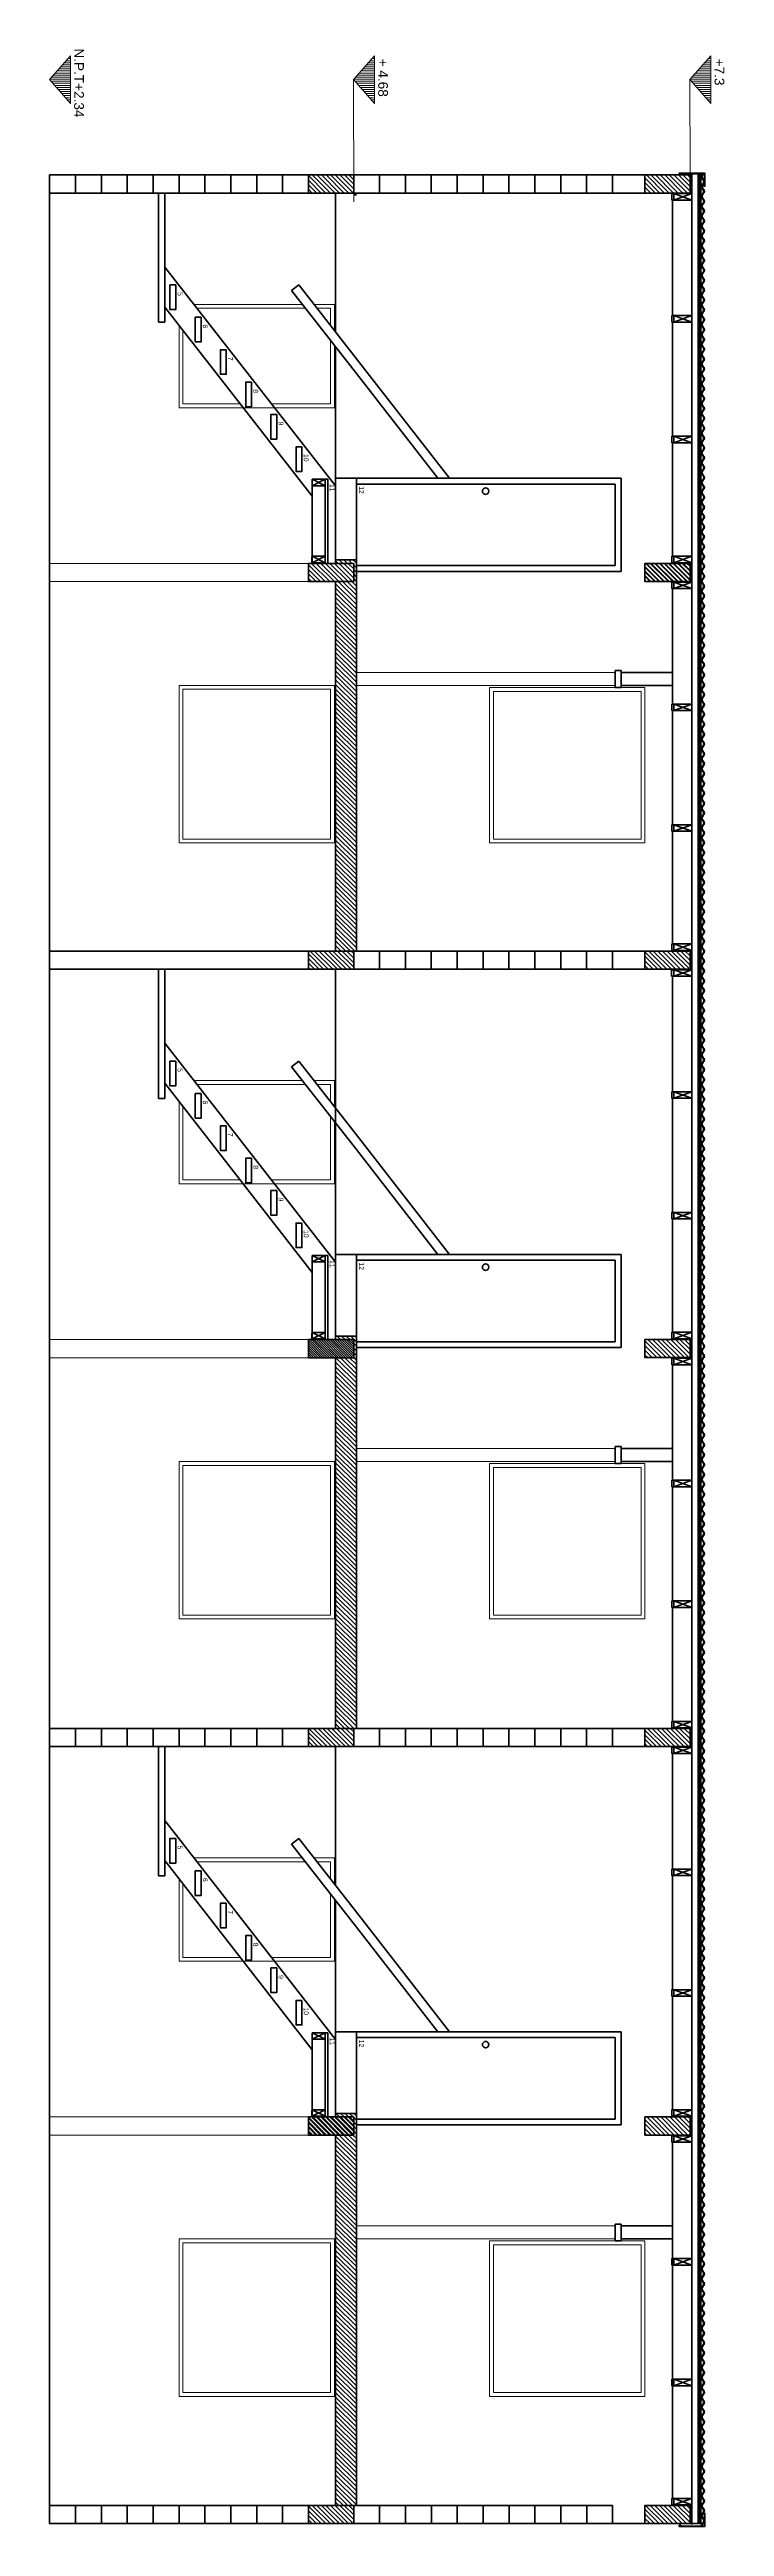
# Model space of a CAD drawing. Header units: inches. Extents: x -3567 to 1, y 2259 to 4439.
# Drawn here: x -520 to 1, y 2446 to 4359 of the extents above; entities that cross this region are included whole.
import ezdxf

# ---------------------------------------------------------------- set-up
doc = ezdxf.new("R2010")
doc.units = ezdxf.units.IN
doc.header["$MEASUREMENT"] = 0
for name, color, linetype, lineweight in [('A-ANNO-SYMB', 3, 'Continuous', 18), ('A-ANNO-TEXT', 3, 'Continuous', 18), ('A-ELEV-MBE1', 7, 'Continuous', 35), ('A-ELEV-PATT', 8, 'Continuous', 18), ('A-SECT-MCUT', 7, 'Continuous', 35), ('A-SECT-PATT', 8, 'Continuous', 18)]:
    doc.layers.add(name, color=color, linetype=linetype, lineweight=lineweight)
doc.styles.add('E-ARIAL', font='Arial.ttf')
pattern_1 = [(315, (-883.254, 4438.842), (1.767767, 1.767767), [])]
pattern_2 = [(315, (-3212.5566, 4430.4461), (1.767767, 1.767767), [])]

msp = doc.modelspace()

# ---------------------------------------------------------------- hatches: boundary and pattern name
at = {"layer": 'A-SECT-MCUT'}
h = msp.add_hatch(dxfattribs=at)
h.set_pattern_fill('ANSI31', color=256, scale=20, angle=270)
h.set_pattern_definition(pattern_2)
h.paths.add_polyline_path([(-299.3, 3662.5), (-283.3, 3662.5), (-283.3, 3964.5), (-299.3, 3964.5), (-299.3, 3961.8), (-285.3, 3961.8), (-285.3, 3947.8), (-299.3, 3947.8)])
h = msp.add_hatch(dxfattribs=at)
h.set_pattern_fill('ANSI31', color=256, scale=20, angle=270)
h.set_pattern_definition(pattern_2)
h.paths.add_polyline_path([(-299.3, 3062.3), (-285.3, 3062.3), (-283.3, 3062.3), (-283.3, 3365.2), (-299.3, 3365.2), (-299.3, 3362.5), (-285.3, 3362.5), (-285.3, 3348.5), (-299.3, 3348.5)])
h = msp.add_hatch(dxfattribs=at)
h.set_pattern_fill('ANSI31', color=256, scale=20, angle=270)
h.set_pattern_definition(pattern_2)
h.paths.add_polyline_path([(-299.3, 2462.3), (-285.3, 2462.3), (-285.3, 2462.3), (-283.3, 2462.3), (-283.3, 2765), (-299.3, 2765), (-299.3, 2762.3), (-285.3, 2762.3), (-285.3, 2748.3), (-299.3, 2748.3)])
at = {"layer": 'A-SECT-PATT'}
h = msp.add_hatch(dxfattribs=at)
h.set_pattern_fill('ANSI31', color=256, scale=0.5, angle=495, style=0)
h.set_pattern_definition([(180, (-13686.8625, -16112.9056), (-4e-15, -1.5875), [])])
h.paths.add_polyline_path([(-504.1, 4353.8), (-520.4, 4335.4), (-504.1, 4317)])
h = msp.add_hatch(dxfattribs=at)
h.set_pattern_fill('ANSI31', color=256, scale=0.5, angle=495, style=0)
h.set_pattern_definition([(180, (-13451.9832, -16112.9056), (-4e-15, -1.5875), [])])
h.paths.add_polyline_path([(-269.3, 4353.8), (-285.5, 4335.4), (-269.3, 4317)])
h = msp.add_hatch(dxfattribs=at)
h.set_pattern_fill('ANSI31', color=256, scale=0.5, angle=495, style=0)
h.set_pattern_definition([(180, (-13192.0715, -16112.9056), (-4e-15, -1.5875), [])])
h.paths.add_polyline_path([(-9.3, 4353.8), (-25.6, 4335.4), (-9.3, 4317)])
h = msp.add_hatch(dxfattribs=at)
h.set_pattern_fill('ANSI31', color=256, scale=20, angle=270, style=0)
h.set_pattern_definition(pattern_1)
h.paths.add_polyline_path([(-285.3, 4247.8), (-285.3, 4261.8), (-320.3, 4261.8), (-320.3, 4247.8)])
h = msp.add_hatch(dxfattribs=at)
h.set_pattern_fill('ANSI31', color=256, scale=20, angle=270, style=0)
h.set_pattern_definition(pattern_1)
h.paths.add_polyline_path([(-25.4, 4247.8), (-25.4, 4261.8), (-60.4, 4261.8), (-60.4, 4247.8)])
h = msp.add_hatch(dxfattribs=at)
h.set_pattern_fill('ANSI31', color=256, scale=5, angle=270)
h.set_pattern_definition([(315, (-2271.4337, 6818.8391), (0.44194174, 0.44194174), [])])
h.paths.add_polyline_path([(-18.6, 2448.3), (-17.1, 2448.3), (-17.1, 2748.3), (-17.1, 4261.8), (-18.6, 4261.8)])
h = msp.add_hatch(dxfattribs=at)
h.set_pattern_fill('ANSI31', color=256, scale=20, angle=270, style=0)
h.set_pattern_definition(pattern_1)
h.paths.add_polyline_path([(-285.3, 3947.8), (-285.3, 3961.8), (-320.3, 3961.8), (-320.3, 3947.8)])
h = msp.add_hatch(dxfattribs=at)
h.set_pattern_fill('STEEL', color=256, scale=2, angle=360, style=0)
h.set_pattern_definition([(135, (-3756.1282, -2531.59576), (0.176776695, 0.176776695), []), (135, (-3756.1282, -2531.47076), (0.176776695, 0.176776695), [])])
h.paths.add_polyline_path([(-317.8, 3966.8), (-317.3, 3966.8), (-317.3, 3962.3), (-312.8, 3962.3), (-312.8, 3961.8), (-317.8, 3961.8)])
h = msp.add_hatch(dxfattribs=at)
h.set_pattern_fill('ANSI31', color=256, scale=20, angle=270, style=0)
h.set_pattern_definition(pattern_1)
h.paths.add_polyline_path([(-25.4, 3947.8), (-25.4, 3961.8), (-60.4, 3961.8), (-60.4, 3947.8)])
h = msp.add_hatch(dxfattribs=at)
h.set_pattern_fill('ANSI31', color=256, scale=20, angle=270, style=0)
h.set_pattern_definition([(315, (-883.254, 4138.8764), (1.767767, 1.767767), [])])
h.paths.add_polyline_path([(-25.4, 3947.8), (-25.4, 3961.8), (-60.4, 3961.8), (-60.4, 3947.8)])
h = msp.add_hatch(dxfattribs=at)
h.set_pattern_fill('ANSI31', color=256, scale=20, angle=270, style=0)
h.set_pattern_definition(pattern_1)
h.paths.add_polyline_path([(-25.4, 3648.5), (-25.4, 3662.5), (-60.4, 3662.5), (-60.4, 3648.5)])
h.paths.add_polyline_path([(-285.3, 3648.5), (-285.3, 3662.5), (-320.3, 3662.5), (-320.3, 3648.5)])
h.paths.add_polyline_path([(-285.3, 3348.5), (-285.3, 3362.5), (-320.3, 3362.5), (-320.3, 3348.5)])
h.paths.add_polyline_path([(-25.4, 3348.6), (-25.4, 3362.6), (-60.4, 3362.6), (-60.4, 3348.6)])
h = msp.add_hatch(dxfattribs=at)
h.set_pattern_fill('STEEL', color=256, scale=2, angle=360, style=0)
h.set_pattern_definition([(135, (-3756.12821, -3130.84635), (0.176776695, 0.176776695), []), (135, (-3756.12821, -3130.72135), (0.176776695, 0.176776695), [])])
h.paths.add_polyline_path([(-317.8, 3367.5), (-317.3, 3367.5), (-317.3, 3363), (-312.8, 3363), (-312.8, 3362.5), (-317.8, 3362.5)])
h = msp.add_hatch(dxfattribs=at)
h.set_pattern_fill('ANSI31', color=256, scale=20, angle=270, style=0)
h.set_pattern_definition([(315, (-883.254, 3839.5915), (1.767767, 1.767767), [])])
h.paths.add_polyline_path([(-285.3, 3348.5), (-285.3, 3362.5), (-320.3, 3362.5), (-320.3, 3348.5)])
h = msp.add_hatch(dxfattribs=at)
h.set_pattern_fill('ANSI31', color=256, scale=20, angle=270, style=0)
h.set_pattern_definition(pattern_1)
h.paths.add_polyline_path([(-285.3, 3048.3), (-285.3, 3062.3), (-320.3, 3062.3), (-320.3, 3048.3)])
h.paths.add_polyline_path([(-25.4, 3048.3), (-25.4, 3062.3), (-60.4, 3062.3), (-60.4, 3048.3)])
h.paths.add_polyline_path([(-25.4, 2748.3), (-25.4, 2762.3), (-60.4, 2762.3), (-60.4, 2748.3)])
h.paths.add_polyline_path([(-285.3, 2748.3), (-285.3, 2762.3), (-320.3, 2762.3), (-320.3, 2748.3)])
h = msp.add_hatch(dxfattribs=at)
h.set_pattern_fill('ANSI31', color=256, scale=20, angle=270, style=0)
h.set_pattern_definition([(315, (-883.254, 3239.342), (1.767767, 1.767767), [])])
h.paths.add_polyline_path([(-285.3, 2748.3), (-285.3, 2762.3), (-320.3, 2762.3), (-320.3, 2748.3)])
h = msp.add_hatch(dxfattribs=at)
h.set_pattern_fill('STEEL', color=256, scale=2, angle=360, style=0)
h.set_pattern_definition([(135, (-3756.12821, -3731.09576), (0.176776695, 0.176776695), []), (135, (-3756.12821, -3730.97076), (0.176776695, 0.176776695), [])])
h.paths.add_polyline_path([(-317.8, 2767.3), (-317.3, 2767.3), (-317.3, 2762.8), (-312.8, 2762.8), (-312.8, 2762.3), (-317.8, 2762.3)])
h = msp.add_hatch(dxfattribs=at)
h.set_pattern_fill('ANSI31', color=256, scale=20, angle=270, style=0)
h.set_pattern_definition(pattern_1)
h.paths.add_polyline_path([(-285.3, 2448.3), (-285.3, 2455.3), (-320.3, 2455.3), (-320.3, 2448.3)])
h.paths.add_polyline_path([(-285.3, 2455.3), (-285.3, 2462.3), (-320.3, 2462.3), (-320.3, 2455.3)])
h = msp.add_hatch(dxfattribs=at)
h.set_pattern_fill('ANSI31', color=256, scale=20, angle=270, style=0)
h.set_pattern_definition([(315, (-883.254, 3717.0869), (1.767767, 1.767767), [])])
h.paths.add_polyline_path([(-25.4, 2462.3), (-25.4, 2448.3), (-60.4, 2448.3), (-60.4, 2462.3)])

# ---------------------------------------------------------------- linework, layer by layer
at = {"layer": 'A-ANNO-SYMB'}
for p, q in [((-285.5, 4335.7), (-285.3, 4241.1)), ((-25.6, 4335.4), (-25.4, 4262.8)), ((-436.2, 4247.8), (-431.2, 4247.8))]:
    msp.add_line(p, q, dxfattribs=at)
for points in [[(-520.3, 4335.4), (-504.1, 4353.8), (-504.1, 4317)], [(-285.5, 4335.4), (-269.2, 4353.8), (-269.2, 4317)], [(-25.6, 4335.4), (-9.3, 4353.8), (-9.3, 4317)]]:
    msp.add_lwpolyline(points, close=True, dxfattribs=at)
at = {"layer": 'A-ELEV-MBE1'}
for p, q in [((-436.2, 4247.8), (-436.2, 4148)), ((-431.2, 4247.8), (-431.2, 4148)), ((-299.3, 4247.8), (-299.3, 4140.3)), ((-283.3, 4246.4), (-285.3, 4246.4)), ((-34, 4262), (-32.7, 4262)), ((-33.7, 4262.3), (-32.7, 4262.3)), ((-32.7, 4262), (-32.7, 4262.3)), ((-24.1, 4262.7), (-24.1, 3947.8)), ((-19.1, 4262.7), (-19.1, 3947.8)), ((-18.6, 4261.8), (-18.6, 3947.8)), ((-18.6, 4261.8), (-17.1, 4261.8)), ((-17.1, 4261.8), (-17.1, 3947.8)), ((-15.2, 4262.4), (-15.6, 4262.7)), ((-15, 4253.3), (-15, 4253)), ((-39.1, 4242.3), (-39.1, 4153.1)), ((-431.2, 4190.6), (-299.3, 4021.6)), ((-327.8, 4176.8), (-333.3, 4172.5)), ((-333.3, 4172.5), (-283.3, 4108.4)), ((-327.8, 4176.8), (-283.3, 4119.8)), ((-431.2, 4159.7), (-317.3, 4013.7)), ((-15.2, 4155.7), (-15.6, 4156.1)), ((-15.2, 4151.9), (-15.6, 4151.5)), ((-436.2, 4148), (-431.2, 4148)), ((-39.1, 4148.1), (-39.1, 4060)), ((-299.3, 4128.9), (-299.3, 3961.8)), ((-283.3, 4119.8), (-211.4, 4027.6)), ((-283.3, 4108.4), (-220.3, 4027.6)), ((-15.2, 4094.7), (-15.6, 4095.1)), ((-39.1, 4055), (-39.1, 3967.3)), ((-305.3, 4026.8), (-307.3, 4026.8)), ((-283.3, 4027.6), (-299.3, 4027.6)), ((-283.3, 3662.5), (-283.3, 4027.6)), ((-283.3, 4027.6), (-211.4, 4027.6)), ((-83.3, 4023.1), (-283.3, 4023.1)), ((-211.4, 4027.6), (-78.8, 4027.6)), ((-83.3, 4023.1), (-83.3, 3960.1)), ((-78.8, 3955.6), (-78.8, 4027.6)), ((-317.3, 4013.7), (-317.3, 3961.8)), ((-307.3, 4000.9), (-307.3, 3961.8)), ((-305.3, 3961.8), (-305.3, 3998.4)), ((-305.3, 3998.3), (-305.3, 3961.8)), ((-15.2, 3988), (-15.6, 3988.4)), ((-15.2, 3984.2), (-15.6, 3983.8)), ((-317.1, 3962.3), (-307.3, 3962.3)), ((-283.3, 3964.5), (-299.3, 3964.5)), ((-83.3, 3960.1), (-283.3, 3960.1)), ((-39.5, 3962.3), (-24.1, 3962.3)), ((-24.1, 3961.8), (-24.1, 3647.8)), ((-19.1, 3961.8), (-19.1, 3647.8)), ((-18.6, 3961.8), (-18.6, 3647.8)), ((-17.1, 3961.8), (-17.1, 3647.8)), ((-299.3, 3947.8), (-299.3, 3662.5)), ((-78.8, 3955.6), (-283.3, 3955.6)), ((-39.1, 3942.3), (-39.1, 3853.1)), ((-17.1, 3945.8), (-17.1, 3947.6)), ((-15.2, 3889), (-15.6, 3889.4)), ((-15.2, 3885.2), (-15.6, 3884.8)), ((-83.3, 3879.1), (-83.3, 3866.1)), ((-78.8, 3879.1), (-83.3, 3879.1)), ((-78.8, 3866.1), (-83.3, 3866.1)), ((-78.8, 3879.1), (-78.8, 3866.1)), ((-78.8, 3877.6), (-39.1, 3877.6)), ((-78.8, 3867.6), (-39.1, 3867.6)), ((-39.1, 3848.1), (-39.1, 3760)), ((-15.2, 3782.3), (-15.6, 3782.7)), ((-15.2, 3778.5), (-15.6, 3778.1)), ((-39.1, 3755), (-39.1, 3668)), ((-15.2, 3683.2), (-15.6, 3683.6)), ((-15.2, 3679.4), (-15.6, 3679)), ((-60.4, 3662.5), (-520.3, 3662.5)), ((-39.5, 3662.5), (-24.1, 3662.5)), ((-24.1, 3662.5), (-24.1, 3348.6)), ((-19.1, 3662.5), (-19.1, 3348.6)), ((-18.6, 3662.5), (-18.6, 3348.6)), ((-17.1, 3662.5), (-17.1, 3348.6)), ((-60.4, 3648.5), (-520.3, 3648.5)), ((-436.2, 3648.5), (-436.2, 3548.7)), ((-431.2, 3648.5), (-431.2, 3548.7)), ((-299.3, 3648.5), (-299.3, 3362.5)), ((-299.3, 3648.5), (-299.3, 3541.1)), ((-38.1, 3643), (-39.7, 3643)), ((-39.1, 3643), (-39.1, 3553.8)), ((-17.1, 3645.8), (-17.1, 3647.6)), ((-431.2, 3591.4), (-299.3, 3422.3)), ((-327.8, 3577.5), (-333.3, 3573.2)), ((-327.8, 3577.5), (-283.3, 3520.6)), ((-15.2, 3584.2), (-15.6, 3584.6)), ((-15.2, 3580.4), (-15.6, 3580)), ((-431.2, 3560.5), (-317.3, 3414.4)), ((-333.3, 3573.2), (-283.3, 3509.2)), ((-436.2, 3548.7), (-431.2, 3548.7)), ((-39.1, 3548.8), (-39.1, 3460.7)), ((-299.3, 3529.7), (-299.3, 3362.5)), ((-283.3, 3520.6), (-211.4, 3428.3)), ((-283.3, 3509.2), (-220.3, 3428.3)), ((-15.2, 3477.4), (-15.6, 3477.8)), ((-15.2, 3473.6), (-15.6, 3473.2)), ((-39.1, 3455.7), (-39.1, 3368.1)), ((-305.3, 3427.5), (-307.3, 3427.5)), ((-283.3, 3428.3), (-299.3, 3428.3)), ((-283.3, 3062.3), (-283.3, 3428.3)), ((-283.3, 3428.3), (-211.4, 3428.3)), ((-83.3, 3423.8), (-283.3, 3423.8)), ((-211.4, 3428.3), (-78.8, 3428.3)), ((-83.3, 3423.8), (-83.3, 3360.8)), ((-78.8, 3356.3), (-78.8, 3428.3)), ((-317.3, 3414.4), (-317.3, 3362.5)), ((-307.3, 3401.6), (-307.3, 3362.5)), ((-305.3, 3362.5), (-305.3, 3399.1)), ((-305.3, 3399), (-305.3, 3362.5)), ((-317.1, 3363), (-307.3, 3363)), ((-283.3, 3365.2), (-299.3, 3365.2)), ((-299.3, 3348.5), (-299.3, 3062.3)), ((-299.3, 3348.5), (-299.3, 3062.3)), ((-83.3, 3360.8), (-283.3, 3360.8)), ((-78.8, 3356.3), (-283.3, 3356.3)), ((-39.5, 3363.1), (-24.1, 3363.1)), ((-24.1, 3362.5), (-24.1, 3048.6)), ((-19.1, 3348.6), (-19.1, 3034.6)), ((-18.6, 3348.6), (-18.6, 3034.6)), ((-17.1, 3348.6), (-17.1, 3034.6)), ((-39.1, 3343.1), (-39.1, 3253.9)), ((-15.2, 3294.5), (-15.6, 3294.9)), ((-83.3, 3279.9), (-83.3, 3266.9)), ((-78.8, 3279.9), (-83.3, 3279.9)), ((-78.8, 3279.9), (-78.8, 3266.9)), ((-78.8, 3278.4), (-39.1, 3278.4)), ((-78.8, 3266.9), (-83.3, 3266.9)), ((-78.8, 3268.4), (-39.1, 3268.4)), ((-39.1, 3248.9), (-39.1, 3160.7)), ((-15.2, 3187.8), (-15.6, 3188.2)), ((-15.2, 3184), (-15.6, 3183.6)), ((-39.1, 3155.7), (-39.1, 3067.7)), ((-17.1, 3145.5), (-17.1, 3147.3)), ((-15.2, 3088.7), (-15.6, 3089.1)), ((-15.2, 3084.9), (-15.6, 3084.5)), ((-24.1, 3062.3), (-24.1, 2748.3)), ((-19.1, 3062.3), (-19.1, 2748.3)), ((-18.6, 3062.3), (-18.6, 2748.3)), ((-17.1, 3062.3), (-17.1, 2748.3)), ((-436.2, 3048.3), (-436.2, 2948.5)), ((-431.2, 3048.3), (-431.2, 2948.5)), ((-299.3, 3048.3), (-299.3, 2940.8)), ((-39.1, 3042.8), (-39.1, 2953.6)), ((-431.2, 2991.1), (-299.3, 2822.1)), ((-327.8, 2977.3), (-333.3, 2973)), ((-333.3, 2973), (-283.3, 2908.9)), ((-327.8, 2977.3), (-283.3, 2920.3)), ((-15.2, 2982.1), (-15.6, 2982.4)), ((-15.2, 2978.2), (-15.6, 2977.9)), ((-436.2, 2948.5), (-431.2, 2948.5)), ((-431.2, 2960.2), (-317.3, 2814.2)), ((-39.1, 2948.6), (-39.1, 2860.5)), ((-299.3, 2929.4), (-299.3, 2762.3)), ((-283.3, 2920.3), (-211.4, 2828.1)), ((-283.3, 2908.9), (-220.3, 2828.1)), ((-15.2, 2883), (-15.6, 2883.4)), ((-15.2, 2879.2), (-15.6, 2878.8)), ((-39.1, 2855.5), (-39.1, 2767.8)), ((-19.1, 2860.5), (-19.1, 2855.5)), ((-317.3, 2814.2), (-317.3, 2762.3)), ((-305.3, 2827.3), (-307.3, 2827.3)), ((-283.3, 2828.1), (-299.3, 2828.1)), ((-283.3, 2462.3), (-283.3, 2828.1)), ((-283.3, 2828.1), (-211.4, 2828.1)), ((-83.3, 2823.6), (-283.3, 2823.6)), ((-211.4, 2828.1), (-78.8, 2828.1)), ((-83.3, 2823.6), (-83.3, 2760.6)), ((-78.8, 2756.1), (-78.8, 2828.1)), ((-307.3, 2801.4), (-307.3, 2762.3)), ((-305.3, 2762.3), (-305.3, 2798.9)), ((-305.3, 2798.8), (-305.3, 2762.3)), ((-317.1, 2762.8), (-307.3, 2762.8)), ((-283.3, 2765), (-299.3, 2765)), ((-83.3, 2760.6), (-283.3, 2760.6)), ((-78.8, 2756.1), (-283.3, 2756.1)), ((-39.5, 2762.8), (-24.1, 2762.8)), ((-24.1, 2448.3), (-24.1, 2762.2)), ((-24.1, 2761.5), (-24.1, 2447.6)), ((-299.3, 2748.3), (-299.3, 2462.3)), ((-39.1, 2467.7), (-39.1, 2742.8)), ((-39.1, 2742.1), (-39.1, 2652.9)), ((-19.1, 2748.3), (-19.1, 2448.3)), ((-18.6, 2748.3), (-18.6, 2448.3)), ((-17.1, 2748.3), (-17.1, 2448.3)), ((-83.3, 2679.6), (-83.3, 2666.6)), ((-78.8, 2679.6), (-83.3, 2679.6)), ((-78.8, 2679.6), (-78.8, 2666.6)), ((-78.8, 2678.1), (-39.1, 2678.1)), ((-15.2, 2692.5), (-15.6, 2692.9)), ((-78.8, 2666.6), (-83.3, 2666.6)), ((-78.8, 2668.1), (-39.1, 2668.1)), ((-39.1, 2647.9), (-39.1, 2559.7)), ((-39.1, 2554.7), (-39.1, 2467.7)), ((-34, 2447.1), (-32.7, 2447.1)), ((-33.7, 2446.8), (-32.7, 2446.8)), ((-32.7, 2447.1), (-32.7, 2446.8))]:
    msp.add_line(p, q, dxfattribs=at)
at = {"layer": 'A-ELEV-MBE1', "ltscale": 0.03}
for p, q in [((-317.3, 4026.8), (-317.3, 4013.7)), ((-307.3, 4021.8), (-317.3, 4026.8)), ((-307.3, 4026.8), (-317.3, 4021.8)), ((-307.3, 4026.8), (-307.3, 4000.9)), ((-305.3, 4026.8), (-305.3, 3998.3)), ((-307.3, 3967.3), (-317.3, 3962.3)), ((-307.3, 3962.3), (-317.3, 3967.3)), ((-317.3, 3427.5), (-317.3, 3414.4)), ((-307.3, 3422.5), (-317.3, 3427.5)), ((-307.3, 3427.5), (-317.3, 3422.5)), ((-307.3, 3427.5), (-307.3, 3401.6)), ((-305.3, 3427.5), (-305.3, 3399)), ((-307.3, 3368), (-317.3, 3363)), ((-307.3, 3363), (-317.3, 3368)), ((-317.3, 2827.3), (-317.3, 2814.2)), ((-307.3, 2822.3), (-317.3, 2827.3)), ((-307.3, 2827.3), (-317.3, 2822.3)), ((-307.3, 2827.3), (-307.3, 2801.4)), ((-305.3, 2827.3), (-305.3, 2798.8)), ((-307.3, 2767.8), (-317.3, 2762.8)), ((-307.3, 2762.8), (-317.3, 2767.8))]:
    msp.add_line(p, q, dxfattribs=at)
at = {"layer": 'A-ELEV-MBE1'}
for points in [[(-38.1, 4247.3), (-39.5, 4247.3), (-39.5, 4242.3), (-38.1, 4242.3)], [(-34, 4262), (-34, 4263), (-14, 4263), (-14, 4253), (-15, 4253)], [(-33.7, 4262.3), (-33.7, 4262.7), (-14.3, 4262.7), (-14.3, 4253.3), (-15, 4253.3)], [(-38.1, 4153.1), (-39.5, 4153.1), (-39.5, 4148.1), (-38.1, 4148.1)], [(-38.1, 4060), (-39.5, 4060), (-39.5, 4055), (-38.1, 4055)], [(-520.3, 3961.8), (-520.3, 3961.8), (-520.3, 3946.8)], [(-317.8, 3966.8), (-317.3, 3966.8), (-317.3, 3962.3), (-312.8, 3962.3), (-312.8, 3961.8)], [(-317.8, 3966.8), (-317.8, 3961.8), (-312.8, 3961.8)], [(-38.1, 3967.3), (-39.5, 3967.3), (-39.5, 3962.3), (-38.1, 3962.3)], [(-38.1, 3947.3), (-39.5, 3947.3), (-39.5, 3942.3), (-38.1, 3942.3)], [(-17.1, 3947.6), (-17.1, 3947.6)], [(-17.1, 3945.8), (-17.1, 3945.8)], [(-38.1, 3853.1), (-39.5, 3853.1), (-39.5, 3848.1), (-38.1, 3848.1)], [(-38.1, 3760), (-39.5, 3760), (-39.5, 3755), (-38.1, 3755)], [(-38.1, 3668), (-39.5, 3668), (-39.5, 3663), (-24.1, 3663)], [(-29.7, 3648), (-39.7, 3648), (-39.7, 3643)], [(-38.1, 3553.8), (-39.5, 3553.8), (-39.5, 3548.8), (-38.1, 3548.8)], [(-38.1, 3460.7), (-39.5, 3460.7), (-39.5, 3455.7), (-38.1, 3455.7)], [(-317.8, 3367.5), (-317.3, 3367.5), (-317.3, 3363), (-312.8, 3363), (-312.8, 3362.5)], [(-317.8, 3367.5), (-317.8, 3362.5), (-312.8, 3362.5)], [(-38.1, 3368.1), (-39.5, 3368.1), (-39.5, 3363.1), (-38.1, 3363.1)], [(-38.1, 3348.1), (-39.5, 3348.1), (-39.5, 3343.1), (-38.1, 3343.1)], [(-38.1, 3253.9), (-39.5, 3253.9), (-39.5, 3248.9), (-38.1, 3248.9)], [(-38.1, 3160.7), (-39.5, 3160.7), (-39.5, 3155.7), (-38.1, 3155.7)], [(-17.1, 3147.3), (-17.1, 3147.3)], [(-17.1, 3145.5), (-17.1, 3145.5)], [(-38.1, 3067.7), (-39.5, 3067.7), (-39.5, 3062.7), (-24.1, 3062.7)], [(-38.1, 3047.8), (-39.5, 3047.8), (-39.5, 3042.8), (-38.1, 3042.8)], [(-38.1, 2953.6), (-39.5, 2953.6), (-39.5, 2948.6), (-38.1, 2948.6)], [(-38.1, 2860.5), (-39.5, 2860.5), (-39.5, 2855.5), (-38.1, 2855.5)], [(-317.8, 2767.3), (-317.3, 2767.3), (-317.3, 2762.8), (-312.8, 2762.8), (-312.8, 2762.3)], [(-317.8, 2767.3), (-317.8, 2762.3), (-312.8, 2762.3)], [(-38.1, 2767.8), (-39.5, 2767.8), (-39.5, 2762.8), (-38.1, 2762.8)], [(-38.1, 2747.8), (-39.5, 2747.8), (-39.5, 2742.8), (-38.1, 2742.8)], [(-38.1, 2652.9), (-39.5, 2652.9), (-39.5, 2647.9), (-38.1, 2647.9)], [(-38.1, 2559.7), (-39.5, 2559.7), (-39.5, 2554.7), (-38.1, 2554.7)], [(-17.1, 2545.3), (-17.1, 2545.3)], [(-17.1, 2543.5), (-17.1, 2543.5)], [(-38.1, 2462.7), (-39.5, 2462.7), (-39.5, 2467.7), (-38.1, 2467.7)], [(-38.1, 2467.7), (-39.5, 2467.7), (-39.5, 2462.7), (-24.1, 2462.7)], [(-34, 2447.1), (-34, 2446.1), (-14, 2446.1), (-14, 2456.1), (-15, 2456.1)], [(-33.7, 2446.8), (-33.7, 2446.4), (-14.3, 2446.4), (-14.3, 2455.8), (-15, 2455.8)]]:
    msp.add_lwpolyline(points, dxfattribs=at)
at = {"layer": 'A-ELEV-MBE1', "ltscale": 0.03}
for points in [[(-422.8, 4176.8), (-422.8, 4157.8), (-427.3, 4157.8), (-427.3, 4176.8)], [(-403.3, 4151.8), (-403.3, 4132.8), (-407.8, 4132.8), (-407.8, 4151.8)], [(-383.8, 4126.8), (-383.8, 4107.8), (-388.3, 4107.8), (-388.3, 4126.8)], [(-364.3, 4101.8), (-364.3, 4082.8), (-368.8, 4082.8), (-368.8, 4101.8)], [(-344.8, 4076.8), (-344.8, 4057.8), (-349.3, 4057.8), (-349.3, 4076.8)], [(-325.3, 4051.8), (-325.3, 4032.8), (-329.8, 4032.8), (-329.8, 4051.8)], [(-422.8, 3577.5), (-422.8, 3558.5), (-427.3, 3558.5), (-427.3, 3577.5)], [(-403.3, 3552.5), (-403.3, 3533.5), (-407.8, 3533.5), (-407.8, 3552.5)], [(-383.8, 3527.5), (-383.8, 3508.5), (-388.3, 3508.5), (-388.3, 3527.5)], [(-364.3, 3502.5), (-364.3, 3483.5), (-368.8, 3483.5), (-368.8, 3502.5)], [(-344.8, 3477.5), (-344.8, 3458.5), (-349.3, 3458.5), (-349.3, 3477.5)], [(-325.3, 3452.5), (-325.3, 3433.5), (-329.8, 3433.5), (-329.8, 3452.5)], [(-422.8, 2977.3), (-422.8, 2958.3), (-427.3, 2958.3), (-427.3, 2977.3)], [(-403.3, 2952.3), (-403.3, 2933.3), (-407.8, 2933.3), (-407.8, 2952.3)], [(-383.8, 2927.3), (-383.8, 2908.3), (-388.3, 2908.3), (-388.3, 2927.3)], [(-364.3, 2902.3), (-364.3, 2883.3), (-368.8, 2883.3), (-368.8, 2902.3)], [(-344.8, 2877.3), (-344.8, 2858.3), (-349.3, 2858.3), (-349.3, 2877.3)], [(-325.3, 2852.3), (-325.3, 2833.3), (-329.8, 2833.3), (-329.8, 2852.3)]]:
    msp.add_lwpolyline(points, close=True, dxfattribs=at)
at = {"layer": 'A-ELEV-MBE1', "ltscale": 0.003}
msp.add_lwpolyline([(-520.3, 4042), (-520.3, 4082)], dxfattribs=at)
at = {"layer": 'A-ELEV-MBE1', "ltscale": 0.03}
for points in [[(-317.3, 4026.8), (-307.3, 4026.8), (-307.3, 4021.8), (-317.3, 4021.8), (-317.3, 4026.8)], [(-317.3, 3967.3), (-307.3, 3967.3), (-307.3, 3962.3), (-317.3, 3962.3), (-317.3, 3967.3)], [(-317.3, 3427.5), (-307.3, 3427.5), (-307.3, 3422.5), (-317.3, 3422.5), (-317.3, 3427.5)], [(-317.3, 3368), (-307.3, 3368), (-307.3, 3363), (-317.3, 3363), (-317.3, 3368)], [(-317.3, 2827.3), (-307.3, 2827.3), (-307.3, 2822.3), (-317.3, 2822.3), (-317.3, 2827.3)], [(-317.3, 2767.8), (-307.3, 2767.8), (-307.3, 2762.8), (-317.3, 2762.8), (-317.3, 2767.8)]]:
    msp.add_lwpolyline(points, dxfattribs=at)
at = {"layer": 'A-ELEV-MBE1'}
for centre in [(-183.4, 4017.6), (-183.4, 3418.4), (-183.4, 2818.1)]:
    msp.add_circle(centre, 2.5, dxfattribs=at)
for centre, radius, start, end in [((-13.7, 4260.5), 2.97, 129.4241, 230.5759), ((-13.7, 4252.8), 2.97, 129.4241, 230.5759), ((-13.7, 4245.2), 2.97, 129.4241, 230.5759), ((-13.7, 4260.5), 2.47, 129.4241, 230.5759), ((-13.7, 4252.8), 2.47, 129.4241, 230.5759), ((-13.7, 4245.2), 2.47, 129.4241, 230.5759), ((-16.8, 4256.6), 1.97, 309.4241, 50.5759), ((-16.8, 4249), 1.97, 309.4241, 50.5759), ((-16.8, 4256.6), 2.47, 309.4241, 50.5759), ((-16.8, 4249), 2.47, 309.4241, 50.5759), ((-13.7, 4237.6), 2.97, 129.4241, 230.5759), ((-13.7, 4230), 2.97, 129.4241, 230.5759), ((-13.7, 4237.6), 2.47, 129.4241, 230.5759), ((-13.7, 4230), 2.47, 129.4241, 230.5759), ((-16.8, 4241.4), 1.97, 309.4241, 50.5759), ((-16.8, 4233.8), 1.97, 309.4241, 50.5759), ((-16.8, 4226.2), 1.97, 309.4241, 50.5759), ((-16.8, 4241.4), 2.47, 309.4241, 50.5759), ((-16.8, 4233.8), 2.47, 309.4241, 50.5759), ((-16.8, 4226.2), 2.47, 309.4241, 50.5759), ((-13.7, 4222.4), 2.97, 129.4241, 230.5759), ((-13.7, 4214.7), 2.97, 129.4241, 230.5759), ((-13.7, 4207.1), 2.97, 129.4241, 230.5759), ((-13.7, 4222.4), 2.47, 129.4241, 230.5759), ((-13.7, 4214.7), 2.47, 129.4241, 230.5759), ((-13.7, 4207.1), 2.47, 129.4241, 230.5759), ((-16.8, 4218.5), 1.97, 309.4241, 50.5759), ((-16.8, 4210.9), 1.97, 309.4241, 50.5759), ((-16.8, 4218.5), 2.47, 309.4241, 50.5759), ((-16.8, 4210.9), 2.47, 309.4241, 50.5759), ((-13.7, 4199.5), 2.97, 129.4241, 230.5759), ((-13.7, 4191.9), 2.97, 129.4241, 230.5759), ((-13.7, 4199.5), 2.47, 129.4241, 230.5759), ((-13.7, 4191.9), 2.47, 129.4241, 230.5759), ((-16.8, 4203.3), 1.97, 309.4241, 50.5759), ((-16.8, 4195.7), 1.97, 309.4241, 50.5759), ((-16.8, 4188.1), 1.97, 309.4241, 50.5759), ((-16.8, 4203.3), 2.47, 309.4241, 50.5759), ((-16.8, 4195.7), 2.47, 309.4241, 50.5759), ((-16.8, 4188.1), 2.47, 309.4241, 50.5759), ((-13.7, 4184.3), 2.97, 129.4241, 230.5759), ((-13.7, 4176.6), 2.97, 129.4241, 230.5759), ((-13.7, 4169), 2.97, 129.4241, 230.5759), ((-13.7, 4184.3), 2.47, 129.4241, 230.5759), ((-13.7, 4176.6), 2.47, 129.4241, 230.5759), ((-13.7, 4169), 2.47, 129.4241, 230.5759), ((-16.8, 4180.4), 1.97, 309.4241, 50.5759), ((-16.8, 4172.8), 1.97, 309.4241, 50.5759), ((-16.8, 4180.4), 2.47, 309.4241, 50.5759), ((-16.8, 4172.8), 2.47, 309.4241, 50.5759), ((-13.7, 4161.4), 2.97, 129.4241, 230.5759), ((-13.7, 4153.8), 2.97, 129.4241, 230.5759), ((-13.7, 4153.8), 2.97, 129.4241, 230.5759), ((-13.7, 4161.4), 2.47, 129.4241, 230.5759), ((-13.7, 4153.8), 2.47, 129.4241, 230.5759), ((-13.7, 4153.8), 2.47, 129.4241, 230.5759), ((-16.8, 4165.2), 1.97, 309.4241, 50.5759), ((-16.8, 4157.6), 1.97, 309.4241, 50.5759), ((-16.8, 4150), 1.97, 309.4241, 50.5759), ((-16.8, 4165.2), 2.47, 309.4241, 50.5759), ((-16.8, 4157.6), 2.47, 309.4241, 50.5759), ((-16.8, 4150), 2.47, 309.4241, 50.5759), ((-13.7, 4146.2), 2.97, 129.4241, 230.5759), ((-13.7, 4138.5), 2.97, 129.4241, 230.5759), ((-13.7, 4130.9), 2.97, 129.4241, 230.5759), ((-13.7, 4146.2), 2.47, 129.4241, 230.5759), ((-13.7, 4138.5), 2.47, 129.4241, 230.5759), ((-13.7, 4130.9), 2.47, 129.4241, 230.5759), ((-16.8, 4142.3), 1.97, 309.4241, 50.5759), ((-16.8, 4134.7), 1.97, 309.4241, 50.5759), ((-16.8, 4142.3), 2.47, 309.4241, 50.5759), ((-16.8, 4134.7), 2.47, 309.4241, 50.5759), ((-13.7, 4123.3), 2.97, 129.4241, 230.5759), ((-13.7, 4115.7), 2.97, 129.4241, 230.5759), ((-13.7, 4123.3), 2.47, 129.4241, 230.5759), ((-13.7, 4115.7), 2.47, 129.4241, 230.5759), ((-16.8, 4127.1), 1.97, 309.4241, 50.5759), ((-16.8, 4119.5), 1.97, 309.4241, 50.5759), ((-16.8, 4111.9), 1.97, 309.4241, 50.5759), ((-16.8, 4127.1), 2.47, 309.4241, 50.5759), ((-16.8, 4119.5), 2.47, 309.4241, 50.5759), ((-16.8, 4111.9), 2.47, 309.4241, 50.5759), ((-13.7, 4108.1), 2.97, 129.4241, 230.5759), ((-13.7, 4100.4), 2.97, 129.4241, 230.5759), ((-13.7, 4092.8), 2.97, 129.4241, 230.5759), ((-13.7, 4092.8), 2.97, 129.4241, 230.5759), ((-13.7, 4108.1), 2.47, 129.4241, 230.5759), ((-13.7, 4100.4), 2.47, 129.4241, 230.5759), ((-13.7, 4092.8), 2.47, 129.4241, 230.5759), ((-13.7, 4092.8), 2.47, 129.4241, 230.5759), ((-16.8, 4104.2), 1.97, 309.4241, 50.5759), ((-16.8, 4096.6), 1.97, 309.4241, 50.5759), ((-16.8, 4104.2), 2.47, 309.4241, 50.5759), ((-16.8, 4096.6), 2.47, 309.4241, 50.5759), ((-13.7, 4085.2), 2.97, 129.4241, 230.5759), ((-13.7, 4077.6), 2.97, 129.4241, 230.5759), ((-13.7, 4085.2), 2.47, 129.4241, 230.5759), ((-13.7, 4077.6), 2.47, 129.4241, 230.5759), ((-16.8, 4089), 1.97, 309.4241, 50.5759), ((-16.8, 4089), 1.97, 309.4241, 50.5759), ((-16.8, 4081.4), 1.97, 309.4241, 50.5759), ((-16.8, 4073.8), 1.97, 309.4241, 50.5759), ((-16.8, 4089), 2.47, 309.4241, 50.5759), ((-16.8, 4089), 2.47, 309.4241, 50.5759), ((-16.8, 4081.4), 2.47, 309.4241, 50.5759), ((-16.8, 4073.8), 2.47, 309.4241, 50.5759), ((-13.7, 4070), 2.97, 129.4241, 230.5759), ((-13.7, 4062.3), 2.97, 129.4241, 230.5759), ((-13.7, 4054.7), 2.97, 129.4241, 230.5759), ((-13.7, 4070), 2.47, 129.4241, 230.5759), ((-13.7, 4062.3), 2.47, 129.4241, 230.5759), ((-13.7, 4054.7), 2.47, 129.4241, 230.5759), ((-16.8, 4066.1), 1.97, 309.4241, 50.5759), ((-16.8, 4058.5), 1.97, 309.4241, 50.5759), ((-16.8, 4066.1), 2.47, 309.4241, 50.5759), ((-16.8, 4058.5), 2.47, 309.4241, 50.5759), ((-13.7, 4047.1), 2.97, 129.4241, 230.5759), ((-13.7, 4039.5), 2.97, 129.4241, 230.5759), ((-13.7, 4047.1), 2.47, 129.4241, 230.5759), ((-13.7, 4039.5), 2.47, 129.4241, 230.5759), ((-16.8, 4050.9), 1.97, 309.4241, 50.5759), ((-16.8, 4043.3), 1.97, 309.4241, 50.5759), ((-16.8, 4035.7), 1.97, 309.4241, 50.5759), ((-16.8, 4050.9), 2.47, 309.4241, 50.5759), ((-16.8, 4043.3), 2.47, 309.4241, 50.5759), ((-16.8, 4035.7), 2.47, 309.4241, 50.5759), ((-13.7, 4031.9), 2.97, 129.4241, 230.5759), ((-13.7, 4024.2), 2.97, 129.4241, 230.5759), ((-13.7, 4016.6), 2.97, 129.4241, 230.5759), ((-13.7, 4031.9), 2.47, 129.4241, 230.5759), ((-13.7, 4024.2), 2.47, 129.4241, 230.5759), ((-13.7, 4016.6), 2.47, 129.4241, 230.5759), ((-16.8, 4028), 1.97, 309.4241, 50.5759), ((-16.8, 4020.4), 1.97, 309.4241, 50.5759), ((-16.8, 4028), 2.47, 309.4241, 50.5759), ((-16.8, 4020.4), 2.47, 309.4241, 50.5759), ((-13.7, 4009), 2.97, 129.4241, 230.5759), ((-13.7, 4001.4), 2.97, 129.4241, 230.5759), ((-13.7, 4009), 2.47, 129.4241, 230.5759), ((-13.7, 4001.4), 2.47, 129.4241, 230.5759), ((-16.8, 4012.8), 1.97, 309.4241, 50.5759), ((-16.8, 4005.2), 1.97, 309.4241, 50.5759), ((-16.8, 3997.6), 1.97, 309.4241, 50.5759), ((-16.8, 4012.8), 2.47, 309.4241, 50.5759), ((-16.8, 4005.2), 2.47, 309.4241, 50.5759), ((-16.8, 3997.6), 2.47, 309.4241, 50.5759), ((-13.7, 3993.8), 2.97, 129.4241, 230.5759), ((-13.7, 3986.1), 2.97, 129.4241, 230.5759), ((-13.7, 3986.1), 2.97, 129.4241, 230.5759), ((-13.7, 3978.5), 2.97, 129.4241, 230.5759), ((-13.7, 3993.8), 2.47, 129.4241, 230.5759), ((-13.7, 3986.1), 2.47, 129.4241, 230.5759), ((-13.7, 3986.1), 2.47, 129.4241, 230.5759), ((-13.7, 3978.5), 2.47, 129.4241, 230.5759), ((-16.8, 3989.9), 1.97, 309.4241, 50.5759), ((-16.8, 3982.3), 1.97, 309.4241, 50.5759), ((-16.8, 3989.9), 2.47, 309.4241, 50.5759), ((-16.8, 3982.3), 2.47, 309.4241, 50.5759), ((-13.7, 3970.9), 2.97, 129.4241, 230.5759), ((-13.7, 3963.3), 2.97, 129.4241, 230.5759), ((-13.7, 3970.9), 2.47, 129.4241, 230.5759), ((-13.7, 3963.3), 2.47, 129.4241, 230.5759), ((-16.8, 3974.7), 1.97, 309.4241, 50.5759), ((-16.8, 3967.1), 1.97, 309.4241, 50.5759), ((-16.8, 3959.5), 1.97, 309.4241, 50.5759), ((-16.8, 3974.7), 2.47, 309.4241, 50.5759), ((-16.8, 3967.1), 2.47, 309.4241, 50.5759), ((-16.8, 3959.5), 2.47, 309.4241, 50.5759), ((-13.7, 3955.7), 2.97, 129.4241, 230.5759), ((-13.7, 3955.7), 2.97, 129.4241, 230.5759), ((-13.7, 3948), 2.97, 129.4241, 230.5759), ((-13.7, 3940.4), 2.97, 129.4241, 230.5759), ((-13.7, 3955.7), 2.47, 129.4241, 230.5759), ((-13.7, 3955.7), 2.47, 129.4241, 230.5759), ((-13.7, 3948), 2.47, 129.4241, 230.5759), ((-13.7, 3940.4), 2.47, 129.4241, 230.5759), ((-16.8, 3951.8), 1.97, 309.4241, 50.5759), ((-16.8, 3951.8), 1.97, 309.4241, 50.5759), ((-16.8, 3944.2), 1.97, 309.4241, 50.5759), ((-16.8, 3951.8), 2.47, 309.4241, 50.5759), ((-16.8, 3951.8), 2.47, 309.4241, 50.5759), ((-16.8, 3944.2), 2.47, 309.4241, 50.5759), ((-13.7, 3932.8), 2.97, 129.4241, 230.5759), ((-13.7, 3925.2), 2.97, 129.4241, 230.5759), ((-13.7, 3932.8), 2.47, 129.4241, 230.5759), ((-13.7, 3925.2), 2.47, 129.4241, 230.5759), ((-16.8, 3936.6), 1.97, 309.4241, 50.5759), ((-16.8, 3929), 1.97, 309.4241, 50.5759), ((-16.8, 3921.4), 1.97, 309.4241, 50.5759), ((-16.8, 3936.6), 2.47, 309.4241, 50.5759), ((-16.8, 3929), 2.47, 309.4241, 50.5759), ((-16.8, 3921.4), 2.47, 309.4241, 50.5759), ((-13.7, 3917.6), 2.97, 129.4241, 230.5759), ((-13.7, 3909.9), 2.97, 129.4241, 230.5759), ((-13.7, 3902.3), 2.97, 129.4241, 230.5759), ((-13.7, 3917.6), 2.47, 129.4241, 230.5759), ((-13.7, 3909.9), 2.47, 129.4241, 230.5759), ((-13.7, 3902.3), 2.47, 129.4241, 230.5759), ((-16.8, 3913.7), 1.97, 309.4241, 50.5759), ((-16.8, 3906.1), 1.97, 309.4241, 50.5759), ((-16.8, 3913.7), 2.47, 309.4241, 50.5759), ((-16.8, 3906.1), 2.47, 309.4241, 50.5759), ((-13.7, 3894.7), 2.97, 129.4241, 230.5759), ((-13.7, 3887.1), 2.97, 129.4241, 230.5759), ((-13.7, 3887.1), 2.97, 129.4241, 230.5759), ((-13.7, 3894.7), 2.47, 129.4241, 230.5759), ((-13.7, 3887.1), 2.47, 129.4241, 230.5759), ((-13.7, 3887.1), 2.47, 129.4241, 230.5759), ((-16.8, 3898.5), 1.97, 309.4241, 50.5759), ((-16.8, 3890.9), 1.97, 309.4241, 50.5759), ((-16.8, 3883.3), 1.97, 309.4241, 50.5759), ((-16.8, 3898.5), 2.47, 309.4241, 50.5759), ((-16.8, 3890.9), 2.47, 309.4241, 50.5759), ((-16.8, 3883.3), 2.47, 309.4241, 50.5759), ((-13.7, 3879.5), 2.97, 129.4241, 230.5759), ((-13.7, 3871.8), 2.97, 129.4241, 230.5759), ((-13.7, 3864.2), 2.97, 129.4241, 230.5759), ((-13.7, 3879.5), 2.47, 129.4241, 230.5759), ((-13.7, 3871.8), 2.47, 129.4241, 230.5759), ((-13.7, 3864.2), 2.47, 129.4241, 230.5759), ((-16.8, 3875.6), 1.97, 309.4241, 50.5759), ((-16.8, 3868), 1.97, 309.4241, 50.5759), ((-16.8, 3875.6), 2.47, 309.4241, 50.5759), ((-16.8, 3868), 2.47, 309.4241, 50.5759), ((-13.7, 3856.6), 2.97, 129.4241, 230.5759), ((-13.7, 3849), 2.97, 129.4241, 230.5759), ((-13.7, 3856.6), 2.47, 129.4241, 230.5759), ((-13.7, 3849), 2.47, 129.4241, 230.5759), ((-16.8, 3860.4), 1.97, 309.4241, 50.5759), ((-16.8, 3852.8), 1.97, 309.4241, 50.5759), ((-16.8, 3845.2), 1.97, 309.4241, 50.5759), ((-16.8, 3860.4), 2.47, 309.4241, 50.5759), ((-16.8, 3852.8), 2.47, 309.4241, 50.5759), ((-16.8, 3845.2), 2.47, 309.4241, 50.5759), ((-13.7, 3841.3), 2.97, 129.4241, 230.5759), ((-13.7, 3833.7), 2.97, 129.4241, 230.5759), ((-13.7, 3826.1), 2.97, 129.4241, 230.5759), ((-13.7, 3841.3), 2.47, 129.4241, 230.5759), ((-13.7, 3833.7), 2.47, 129.4241, 230.5759), ((-13.7, 3826.1), 2.47, 129.4241, 230.5759), ((-16.8, 3837.5), 1.97, 309.4241, 50.5759), ((-16.8, 3829.9), 1.97, 309.4241, 50.5759), ((-16.8, 3837.5), 2.47, 309.4241, 50.5759), ((-16.8, 3829.9), 2.47, 309.4241, 50.5759), ((-13.7, 3818.5), 2.97, 129.4241, 230.5759), ((-13.7, 3810.9), 2.97, 129.4241, 230.5759), ((-13.7, 3818.5), 2.47, 129.4241, 230.5759), ((-13.7, 3810.9), 2.47, 129.4241, 230.5759), ((-16.8, 3822.3), 1.97, 309.4241, 50.5759), ((-16.8, 3814.7), 1.97, 309.4241, 50.5759), ((-16.8, 3807.1), 1.97, 309.4241, 50.5759), ((-16.8, 3822.3), 2.47, 309.4241, 50.5759), ((-16.8, 3814.7), 2.47, 309.4241, 50.5759), ((-16.8, 3807.1), 2.47, 309.4241, 50.5759), ((-13.7, 3803.2), 2.97, 129.4241, 230.5759), ((-13.7, 3795.6), 2.97, 129.4241, 230.5759), ((-13.7, 3788), 2.97, 129.4241, 230.5759), ((-13.7, 3803.2), 2.47, 129.4241, 230.5759), ((-13.7, 3795.6), 2.47, 129.4241, 230.5759), ((-13.7, 3788), 2.47, 129.4241, 230.5759), ((-16.8, 3799.4), 1.97, 309.4241, 50.5759), ((-16.8, 3791.8), 1.97, 309.4241, 50.5759), ((-16.8, 3799.4), 2.47, 309.4241, 50.5759), ((-16.8, 3791.8), 2.47, 309.4241, 50.5759), ((-13.7, 3780.4), 2.97, 129.4241, 230.5759), ((-13.7, 3780.4), 2.97, 129.4241, 230.5759), ((-13.7, 3772.8), 2.97, 129.4241, 230.5759), ((-13.7, 3780.4), 2.47, 129.4241, 230.5759), ((-13.7, 3780.4), 2.47, 129.4241, 230.5759), ((-13.7, 3772.8), 2.47, 129.4241, 230.5759), ((-16.8, 3784.2), 1.97, 309.4241, 50.5759), ((-16.8, 3776.6), 1.97, 309.4241, 50.5759), ((-16.8, 3769), 1.97, 309.4241, 50.5759), ((-16.8, 3784.2), 2.47, 309.4241, 50.5759), ((-16.8, 3776.6), 2.47, 309.4241, 50.5759), ((-16.8, 3769), 2.47, 309.4241, 50.5759), ((-13.7, 3765.1), 2.97, 129.4241, 230.5759), ((-13.7, 3757.5), 2.97, 129.4241, 230.5759), ((-13.7, 3749.9), 2.97, 129.4241, 230.5759), ((-13.7, 3749.9), 2.97, 129.4241, 230.5759), ((-13.7, 3765.1), 2.47, 129.4241, 230.5759), ((-13.7, 3757.5), 2.47, 129.4241, 230.5759), ((-13.7, 3749.9), 2.47, 129.4241, 230.5759), ((-13.7, 3749.9), 2.47, 129.4241, 230.5759), ((-16.8, 3761.3), 1.97, 309.4241, 50.5759), ((-16.8, 3753.7), 1.97, 309.4241, 50.5759), ((-16.8, 3761.3), 2.47, 309.4241, 50.5759), ((-16.8, 3753.7), 2.47, 309.4241, 50.5759), ((-13.7, 3742.3), 2.97, 129.4241, 230.5759), ((-13.7, 3734.7), 2.97, 129.4241, 230.5759), ((-13.7, 3742.3), 2.47, 129.4241, 230.5759), ((-13.7, 3734.7), 2.47, 129.4241, 230.5759), ((-16.8, 3746.1), 1.97, 309.4241, 50.5759), ((-16.8, 3738.5), 1.97, 309.4241, 50.5759), ((-16.8, 3730.9), 1.97, 309.4241, 50.5759), ((-16.8, 3746.1), 2.47, 309.4241, 50.5759), ((-16.8, 3738.5), 2.47, 309.4241, 50.5759), ((-16.8, 3730.9), 2.47, 309.4241, 50.5759), ((-13.7, 3727), 2.97, 129.4241, 230.5759), ((-13.7, 3719.4), 2.97, 129.4241, 230.5759), ((-13.7, 3711.8), 2.97, 129.4241, 230.5759), ((-13.7, 3727), 2.47, 129.4241, 230.5759), ((-13.7, 3719.4), 2.47, 129.4241, 230.5759), ((-13.7, 3711.8), 2.47, 129.4241, 230.5759), ((-16.8, 3723.2), 1.97, 309.4241, 50.5759), ((-16.8, 3715.6), 1.97, 309.4241, 50.5759), ((-16.8, 3723.2), 2.47, 309.4241, 50.5759), ((-16.8, 3715.6), 2.47, 309.4241, 50.5759), ((-13.7, 3704.2), 2.97, 129.4241, 230.5759), ((-13.7, 3696.6), 2.97, 129.4241, 230.5759), ((-13.7, 3688.9), 2.97, 129.4241, 230.5759), ((-13.7, 3704.2), 2.47, 129.4241, 230.5759), ((-13.7, 3696.6), 2.47, 129.4241, 230.5759), ((-16.8, 3708), 1.97, 309.4241, 50.5759), ((-16.8, 3700.4), 1.97, 309.4241, 50.5759), ((-16.8, 3692.8), 1.97, 309.4241, 50.5759), ((-16.8, 3708), 2.47, 309.4241, 50.5759), ((-16.8, 3700.4), 2.47, 309.4241, 50.5759), ((-16.8, 3692.8), 2.47, 309.4241, 50.5759), ((-13.7, 3681.3), 2.97, 129.4241, 230.5759), ((-13.7, 3681.3), 2.97, 129.4241, 230.5759), ((-13.7, 3673.7), 2.97, 129.4241, 230.5759), ((-13.7, 3688.9), 2.47, 129.4241, 230.5759), ((-13.7, 3681.3), 2.47, 129.4241, 230.5759), ((-13.7, 3681.3), 2.47, 129.4241, 230.5759), ((-13.7, 3673.7), 2.47, 129.4241, 230.5759), ((-16.8, 3685.1), 1.97, 309.4241, 50.5759), ((-16.8, 3677.5), 1.97, 309.4241, 50.5759), ((-16.8, 3685.1), 2.47, 309.4241, 50.5759), ((-16.8, 3677.5), 2.47, 309.4241, 50.5759), ((-13.7, 3666.1), 2.97, 129.4241, 230.5759), ((-13.7, 3658.5), 2.97, 129.4241, 230.5759), ((-13.7, 3650.8), 2.97, 129.4241, 230.5759), ((-13.7, 3650.8), 2.97, 129.4241, 230.5759), ((-13.7, 3666.1), 2.47, 129.4241, 230.5759), ((-13.7, 3658.5), 2.47, 129.4241, 230.5759), ((-16.8, 3669.9), 1.97, 309.4241, 50.5759), ((-16.8, 3662.3), 1.97, 309.4241, 50.5759), ((-16.8, 3654.7), 1.97, 309.4241, 50.5759), ((-16.8, 3669.9), 2.47, 309.4241, 50.5759), ((-16.8, 3662.3), 2.47, 309.4241, 50.5759), ((-16.8, 3654.7), 2.47, 309.4241, 50.5759), ((-13.7, 3643.2), 2.97, 129.4241, 230.5759), ((-13.7, 3635.6), 2.97, 129.4241, 230.5759), ((-13.7, 3650.8), 2.47, 129.4241, 230.5759), ((-13.7, 3650.8), 2.47, 129.4241, 230.5759), ((-13.7, 3643.2), 2.47, 129.4241, 230.5759), ((-13.7, 3635.6), 2.47, 129.4241, 230.5759), ((-16.8, 3647), 1.97, 309.4241, 50.5759), ((-16.8, 3647), 1.97, 309.4241, 50.5759), ((-16.8, 3639.4), 1.97, 309.4241, 50.5759), ((-16.8, 3647), 2.47, 309.4241, 50.5759), ((-16.8, 3647), 2.47, 309.4241, 50.5759), ((-16.8, 3639.4), 2.47, 309.4241, 50.5759), ((-13.7, 3628), 2.97, 129.4241, 230.5759), ((-13.7, 3620.4), 2.97, 129.4241, 230.5759), ((-13.7, 3612.7), 2.97, 129.4241, 230.5759), ((-13.7, 3628), 2.47, 129.4241, 230.5759), ((-13.7, 3620.4), 2.47, 129.4241, 230.5759), ((-13.7, 3612.7), 2.47, 129.4241, 230.5759), ((-16.8, 3631.8), 1.97, 309.4241, 50.5759), ((-16.8, 3624.2), 1.97, 309.4241, 50.5759), ((-16.8, 3616.6), 1.97, 309.4241, 50.5759), ((-16.8, 3631.8), 2.47, 309.4241, 50.5759), ((-16.8, 3624.2), 2.47, 309.4241, 50.5759), ((-16.8, 3616.6), 2.47, 309.4241, 50.5759), ((-13.7, 3605.1), 2.97, 129.4241, 230.5759), ((-13.7, 3597.5), 2.97, 129.4241, 230.5759), ((-13.7, 3605.1), 2.47, 129.4241, 230.5759), ((-13.7, 3597.5), 2.47, 129.4241, 230.5759), ((-16.8, 3608.9), 1.97, 309.4241, 50.5759), ((-16.8, 3601.3), 1.97, 309.4241, 50.5759), ((-16.8, 3608.9), 2.47, 309.4241, 50.5759), ((-16.8, 3601.3), 2.47, 309.4241, 50.5759), ((-16.8, 3593.7), 2.47, 309.4241, 50.5759), ((-13.7, 3589.9), 2.97, 129.4241, 230.5759), ((-13.7, 3582.3), 2.97, 129.4241, 230.5759), ((-13.7, 3582.3), 2.97, 129.4241, 230.5759), ((-13.7, 3574.6), 2.97, 129.4241, 230.5759), ((-13.7, 3589.9), 2.47, 129.4241, 230.5759), ((-13.7, 3582.3), 2.47, 129.4241, 230.5759), ((-13.7, 3582.3), 2.47, 129.4241, 230.5759), ((-13.7, 3574.6), 2.47, 129.4241, 230.5759), ((-16.8, 3593.7), 1.97, 309.4241, 50.5759), ((-16.8, 3586.1), 1.97, 309.4241, 50.5759), ((-16.8, 3578.5), 1.97, 309.4241, 50.5759), ((-16.8, 3586.1), 2.47, 309.4241, 50.5759), ((-16.8, 3578.5), 2.47, 309.4241, 50.5759), ((-13.7, 3567), 2.97, 129.4241, 230.5759), ((-13.7, 3559.4), 2.97, 129.4241, 230.5759), ((-13.7, 3567), 2.47, 129.4241, 230.5759), ((-13.7, 3559.4), 2.47, 129.4241, 230.5759), ((-16.8, 3570.8), 1.97, 309.4241, 50.5759), ((-16.8, 3563.2), 1.97, 309.4241, 50.5759), ((-16.8, 3570.8), 2.47, 309.4241, 50.5759), ((-16.8, 3563.2), 2.47, 309.4241, 50.5759), ((-16.8, 3555.6), 2.47, 309.4241, 50.5759), ((-13.7, 3551.8), 2.97, 129.4241, 230.5759), ((-13.7, 3544.1), 2.97, 129.4241, 230.5759), ((-13.7, 3536.5), 2.97, 129.4241, 230.5759), ((-13.7, 3551.8), 2.47, 129.4241, 230.5759), ((-13.7, 3544.1), 2.47, 129.4241, 230.5759), ((-13.7, 3536.5), 2.47, 129.4241, 230.5759), ((-16.8, 3555.6), 1.97, 309.4241, 50.5759), ((-16.8, 3548), 1.97, 309.4241, 50.5759), ((-16.8, 3540.3), 1.97, 309.4241, 50.5759), ((-16.8, 3548), 2.47, 309.4241, 50.5759), ((-16.8, 3540.3), 2.47, 309.4241, 50.5759), ((-13.7, 3528.9), 2.97, 129.4241, 230.5759), ((-13.7, 3521.2), 2.97, 129.4241, 230.5759), ((-13.7, 3528.9), 2.47, 129.4241, 230.5759), ((-13.7, 3521.2), 2.47, 129.4241, 230.5759), ((-16.8, 3532.7), 1.97, 309.4241, 50.5759), ((-16.8, 3525), 1.97, 309.4241, 50.5759), ((-16.8, 3532.7), 2.47, 309.4241, 50.5759), ((-16.8, 3525), 2.47, 309.4241, 50.5759), ((-16.8, 3517.4), 2.47, 309.4241, 50.5759), ((-13.7, 3513.6), 2.97, 129.4241, 230.5759), ((-13.7, 3506), 2.97, 129.4241, 230.5759), ((-13.7, 3498.4), 2.97, 129.4241, 230.5759), ((-13.7, 3513.6), 2.47, 129.4241, 230.5759), ((-13.7, 3506), 2.47, 129.4241, 230.5759), ((-13.7, 3498.4), 2.47, 129.4241, 230.5759), ((-16.8, 3517.4), 1.97, 309.4241, 50.5759), ((-16.8, 3509.8), 1.97, 309.4241, 50.5759), ((-16.8, 3502.2), 1.97, 309.4241, 50.5759), ((-16.8, 3509.8), 2.47, 309.4241, 50.5759), ((-16.8, 3502.2), 2.47, 309.4241, 50.5759), ((-13.7, 3490.8), 2.97, 129.4241, 230.5759), ((-13.7, 3483.1), 2.97, 129.4241, 230.5759), ((-13.7, 3490.8), 2.47, 129.4241, 230.5759), ((-13.7, 3483.1), 2.47, 129.4241, 230.5759), ((-16.8, 3494.6), 1.97, 309.4241, 50.5759), ((-16.8, 3486.9), 1.97, 309.4241, 50.5759), ((-16.8, 3479.3), 1.97, 309.4241, 50.5759), ((-16.8, 3494.6), 2.47, 309.4241, 50.5759), ((-16.8, 3486.9), 2.47, 309.4241, 50.5759), ((-16.8, 3479.3), 2.47, 309.4241, 50.5759), ((-13.7, 3475.5), 2.97, 129.4241, 230.5759), ((-13.7, 3475.5), 2.97, 129.4241, 230.5759), ((-13.7, 3467.9), 2.97, 129.4241, 230.5759), ((-13.7, 3460.3), 2.97, 129.4241, 230.5759), ((-13.7, 3475.5), 2.47, 129.4241, 230.5759), ((-13.7, 3475.5), 2.47, 129.4241, 230.5759), ((-13.7, 3467.9), 2.47, 129.4241, 230.5759), ((-13.7, 3460.3), 2.47, 129.4241, 230.5759), ((-16.8, 3471.7), 1.97, 309.4241, 50.5759), ((-16.8, 3464.1), 1.97, 309.4241, 50.5759), ((-16.8, 3471.7), 2.47, 309.4241, 50.5759), ((-16.8, 3464.1), 2.47, 309.4241, 50.5759), ((-13.7, 3452.7), 2.97, 129.4241, 230.5759), ((-13.7, 3445), 2.97, 129.4241, 230.5759), ((-13.7, 3452.7), 2.47, 129.4241, 230.5759), ((-13.7, 3445), 2.47, 129.4241, 230.5759), ((-16.8, 3456.5), 1.97, 309.4241, 50.5759), ((-16.8, 3448.8), 1.97, 309.4241, 50.5759), ((-16.8, 3441.2), 1.97, 309.4241, 50.5759), ((-16.8, 3456.5), 2.47, 309.4241, 50.5759), ((-16.8, 3448.8), 2.47, 309.4241, 50.5759), ((-16.8, 3441.2), 2.47, 309.4241, 50.5759), ((-13.7, 3437.4), 2.97, 129.4241, 230.5759), ((-13.7, 3429.7), 2.97, 129.4241, 230.5759), ((-13.7, 3422.1), 2.97, 129.4241, 230.5759), ((-13.7, 3437.4), 2.47, 129.4241, 230.5759), ((-13.7, 3429.7), 2.47, 129.4241, 230.5759), ((-13.7, 3422.1), 2.47, 129.4241, 230.5759), ((-16.8, 3433.5), 1.97, 309.4241, 50.5759), ((-16.8, 3425.9), 1.97, 309.4241, 50.5759), ((-16.8, 3433.5), 2.47, 309.4241, 50.5759), ((-16.8, 3425.9), 2.47, 309.4241, 50.5759), ((-13.7, 3414.5), 2.97, 129.4241, 230.5759), ((-13.7, 3406.9), 2.97, 129.4241, 230.5759), ((-13.7, 3414.5), 2.47, 129.4241, 230.5759), ((-13.7, 3406.9), 2.47, 129.4241, 230.5759), ((-16.8, 3418.3), 1.97, 309.4241, 50.5759), ((-16.8, 3410.7), 1.97, 309.4241, 50.5759), ((-16.8, 3403.1), 1.97, 309.4241, 50.5759), ((-16.8, 3418.3), 2.47, 309.4241, 50.5759), ((-16.8, 3410.7), 2.47, 309.4241, 50.5759), ((-16.8, 3403.1), 2.47, 309.4241, 50.5759), ((-13.7, 3399.3), 2.97, 129.4241, 230.5759), ((-13.7, 3391.6), 2.97, 129.4241, 230.5759), ((-13.7, 3384), 2.97, 129.4241, 230.5759), ((-13.7, 3399.3), 2.47, 129.4241, 230.5759), ((-13.7, 3391.6), 2.47, 129.4241, 230.5759), ((-13.7, 3384), 2.47, 129.4241, 230.5759), ((-16.8, 3395.4), 1.97, 309.4241, 50.5759), ((-16.8, 3387.8), 1.97, 309.4241, 50.5759), ((-16.8, 3395.4), 2.47, 309.4241, 50.5759), ((-16.8, 3387.8), 2.47, 309.4241, 50.5759), ((-13.7, 3376.4), 2.97, 129.4241, 230.5759), ((-13.7, 3368.8), 2.97, 129.4241, 230.5759), ((-13.7, 3368.8), 2.97, 129.4241, 230.5759), ((-13.7, 3376.4), 2.47, 129.4241, 230.5759), ((-13.7, 3368.8), 2.47, 129.4241, 230.5759), ((-13.7, 3368.8), 2.47, 129.4241, 230.5759), ((-16.8, 3380.2), 1.97, 309.4241, 50.5759), ((-16.8, 3372.6), 1.97, 309.4241, 50.5759), ((-16.8, 3365), 1.97, 309.4241, 50.5759), ((-16.8, 3365), 1.97, 309.4241, 50.5759), ((-16.8, 3380.2), 2.47, 309.4241, 50.5759), ((-16.8, 3372.6), 2.47, 309.4241, 50.5759), ((-16.8, 3365), 2.47, 309.4241, 50.5759), ((-16.8, 3365), 2.47, 309.4241, 50.5759), ((-13.7, 3361.2), 2.97, 129.4241, 230.5759), ((-13.7, 3361.2), 2.97, 129.4241, 230.5759), ((-13.7, 3353.5), 2.97, 129.4241, 230.5759), ((-13.7, 3345.9), 2.97, 129.4241, 230.5759), ((-13.7, 3361.2), 2.47, 129.4241, 230.5759), ((-13.7, 3361.2), 2.47, 129.4241, 230.5759), ((-13.7, 3353.5), 2.47, 129.4241, 230.5759), ((-13.7, 3353.5), 2.47, 129.4241, 230.5759), ((-13.7, 3345.9), 2.47, 129.4241, 230.5759), ((-16.8, 3357.3), 1.97, 309.4241, 50.5759), ((-16.8, 3349.7), 1.97, 309.4241, 50.5759), ((-16.8, 3357.3), 2.47, 309.4241, 50.5759), ((-16.8, 3349.7), 2.47, 309.4241, 50.5759), ((-13.7, 3338.3), 2.97, 129.4241, 230.5759), ((-13.7, 3330.7), 2.97, 129.4241, 230.5759), ((-13.7, 3338.3), 2.47, 129.4241, 230.5759), ((-13.7, 3330.7), 2.47, 129.4241, 230.5759), ((-16.8, 3342.1), 1.97, 309.4241, 50.5759), ((-16.8, 3334.5), 1.97, 309.4241, 50.5759), ((-16.8, 3326.9), 1.97, 309.4241, 50.5759), ((-16.8, 3342.1), 2.47, 309.4241, 50.5759), ((-16.8, 3334.5), 2.47, 309.4241, 50.5759), ((-16.8, 3326.9), 2.47, 309.4241, 50.5759), ((-13.7, 3323.1), 2.97, 129.4241, 230.5759), ((-13.7, 3315.4), 2.97, 129.4241, 230.5759), ((-13.7, 3307.8), 2.97, 129.4241, 230.5759), ((-13.7, 3323.1), 2.47, 129.4241, 230.5759), ((-13.7, 3315.4), 2.47, 129.4241, 230.5759), ((-13.7, 3307.8), 2.47, 129.4241, 230.5759), ((-16.8, 3319.2), 1.97, 309.4241, 50.5759), ((-16.8, 3311.6), 1.97, 309.4241, 50.5759), ((-16.8, 3319.2), 2.47, 309.4241, 50.5759), ((-16.8, 3311.6), 2.47, 309.4241, 50.5759), ((-13.7, 3300.2), 2.97, 129.4241, 230.5759), ((-13.7, 3292.6), 2.97, 129.4241, 230.5759), ((-13.7, 3292.6), 2.97, 129.4241, 230.5759), ((-13.7, 3300.2), 2.47, 129.4241, 230.5759), ((-13.7, 3292.6), 2.47, 129.4241, 230.5759), ((-13.7, 3292.6), 2.47, 129.4241, 230.5759), ((-16.8, 3304), 1.97, 309.4241, 50.5759), ((-16.8, 3296.4), 1.97, 309.4241, 50.5759), ((-16.8, 3288.8), 1.97, 309.4241, 50.5759), ((-16.8, 3288.8), 1.97, 309.4241, 50.5759), ((-16.8, 3304), 2.47, 309.4241, 50.5759), ((-16.8, 3296.4), 2.47, 309.4241, 50.5759), ((-16.8, 3288.8), 2.47, 309.4241, 50.5759), ((-16.8, 3288.8), 2.47, 309.4241, 50.5759), ((-13.7, 3285), 2.97, 129.4241, 230.5759), ((-13.7, 3277.3), 2.97, 129.4241, 230.5759), ((-13.7, 3269.7), 2.97, 129.4241, 230.5759), ((-13.7, 3285), 2.47, 129.4241, 230.5759), ((-13.7, 3277.3), 2.47, 129.4241, 230.5759), ((-13.7, 3269.7), 2.47, 129.4241, 230.5759), ((-16.8, 3281.1), 1.97, 309.4241, 50.5759), ((-16.8, 3273.5), 1.97, 309.4241, 50.5759), ((-16.8, 3281.1), 2.47, 309.4241, 50.5759), ((-16.8, 3273.5), 2.47, 309.4241, 50.5759), ((-13.7, 3262.1), 2.97, 129.4241, 230.5759), ((-13.7, 3254.5), 2.97, 129.4241, 230.5759), ((-13.7, 3262.1), 2.47, 129.4241, 230.5759), ((-13.7, 3254.5), 2.47, 129.4241, 230.5759), ((-16.8, 3265.9), 1.97, 309.4241, 50.5759), ((-16.8, 3258.3), 1.97, 309.4241, 50.5759), ((-16.8, 3250.7), 1.97, 309.4241, 50.5759), ((-16.8, 3265.9), 2.47, 309.4241, 50.5759), ((-16.8, 3258.3), 2.47, 309.4241, 50.5759), ((-16.8, 3250.7), 2.47, 309.4241, 50.5759), ((-13.7, 3246.9), 2.97, 129.4241, 230.5759), ((-13.7, 3239.2), 2.97, 129.4241, 230.5759), ((-13.7, 3231.6), 2.97, 129.4241, 230.5759), ((-13.7, 3246.9), 2.47, 129.4241, 230.5759), ((-13.7, 3239.2), 2.47, 129.4241, 230.5759), ((-13.7, 3231.6), 2.47, 129.4241, 230.5759), ((-16.8, 3243), 1.97, 309.4241, 50.5759), ((-16.8, 3235.4), 1.97, 309.4241, 50.5759), ((-16.8, 3243), 2.47, 309.4241, 50.5759), ((-16.8, 3235.4), 2.47, 309.4241, 50.5759), ((-13.7, 3224), 2.97, 129.4241, 230.5759), ((-13.7, 3216.4), 2.97, 129.4241, 230.5759), ((-13.7, 3224), 2.47, 129.4241, 230.5759), ((-13.7, 3216.4), 2.47, 129.4241, 230.5759), ((-16.8, 3227.8), 1.97, 309.4241, 50.5759), ((-16.8, 3220.2), 1.97, 309.4241, 50.5759), ((-16.8, 3212.6), 1.97, 309.4241, 50.5759), ((-16.8, 3227.8), 2.47, 309.4241, 50.5759), ((-16.8, 3220.2), 2.47, 309.4241, 50.5759), ((-16.8, 3212.6), 2.47, 309.4241, 50.5759), ((-13.7, 3208.8), 2.97, 129.4241, 230.5759), ((-13.7, 3201.1), 2.97, 129.4241, 230.5759), ((-13.7, 3193.5), 2.97, 129.4241, 230.5759), ((-13.7, 3208.8), 2.47, 129.4241, 230.5759), ((-13.7, 3201.1), 2.47, 129.4241, 230.5759), ((-13.7, 3193.5), 2.47, 129.4241, 230.5759), ((-16.8, 3204.9), 1.97, 309.4241, 50.5759), ((-16.8, 3197.3), 1.97, 309.4241, 50.5759), ((-16.8, 3204.9), 2.47, 309.4241, 50.5759), ((-16.8, 3197.3), 2.47, 309.4241, 50.5759), ((-13.7, 3185.9), 2.97, 129.4241, 230.5759), ((-13.7, 3185.9), 2.97, 129.4241, 230.5759), ((-13.7, 3178.3), 2.97, 129.4241, 230.5759), ((-13.7, 3185.9), 2.47, 129.4241, 230.5759), ((-13.7, 3185.9), 2.47, 129.4241, 230.5759), ((-13.7, 3178.3), 2.47, 129.4241, 230.5759), ((-16.8, 3189.7), 1.97, 309.4241, 50.5759), ((-16.8, 3182.1), 1.97, 309.4241, 50.5759), ((-16.8, 3174.5), 1.97, 309.4241, 50.5759), ((-16.8, 3189.7), 2.47, 309.4241, 50.5759), ((-16.8, 3182.1), 2.47, 309.4241, 50.5759), ((-16.8, 3174.5), 2.47, 309.4241, 50.5759), ((-13.7, 3170.7), 2.97, 129.4241, 230.5759), ((-13.7, 3163), 2.97, 129.4241, 230.5759), ((-13.7, 3155.4), 2.97, 129.4241, 230.5759), ((-13.7, 3155.4), 2.97, 129.4241, 230.5759), ((-13.7, 3170.7), 2.47, 129.4241, 230.5759), ((-13.7, 3163), 2.47, 129.4241, 230.5759), ((-13.7, 3155.4), 2.47, 129.4241, 230.5759), ((-13.7, 3155.4), 2.47, 129.4241, 230.5759), ((-16.8, 3166.8), 1.97, 309.4241, 50.5759), ((-16.8, 3159.2), 1.97, 309.4241, 50.5759), ((-16.8, 3166.8), 2.47, 309.4241, 50.5759), ((-16.8, 3159.2), 2.47, 309.4241, 50.5759), ((-13.7, 3147.8), 2.97, 129.4241, 230.5759), ((-13.7, 3140.2), 2.97, 129.4241, 230.5759), ((-13.7, 3147.8), 2.47, 129.4241, 230.5759), ((-13.7, 3140.2), 2.47, 129.4241, 230.5759), ((-16.8, 3151.6), 1.97, 309.4241, 50.5759), ((-16.8, 3151.6), 1.97, 309.4241, 50.5759), ((-16.8, 3144), 1.97, 309.4241, 50.5759), ((-16.8, 3136.4), 1.97, 309.4241, 50.5759), ((-16.8, 3151.6), 2.47, 309.4241, 50.5759), ((-16.8, 3151.6), 2.47, 309.4241, 50.5759), ((-16.8, 3144), 2.47, 309.4241, 50.5759), ((-16.8, 3136.4), 2.47, 309.4241, 50.5759), ((-13.7, 3132.6), 2.97, 129.4241, 230.5759), ((-13.7, 3124.9), 2.97, 129.4241, 230.5759), ((-13.7, 3117.3), 2.97, 129.4241, 230.5759), ((-13.7, 3132.6), 2.47, 129.4241, 230.5759), ((-13.7, 3124.9), 2.47, 129.4241, 230.5759), ((-13.7, 3117.3), 2.47, 129.4241, 230.5759), ((-16.8, 3128.7), 1.97, 309.4241, 50.5759), ((-16.8, 3121.1), 1.97, 309.4241, 50.5759), ((-16.8, 3128.7), 2.47, 309.4241, 50.5759), ((-16.8, 3121.1), 2.47, 309.4241, 50.5759), ((-13.7, 3109.7), 2.97, 129.4241, 230.5759), ((-13.7, 3102.1), 2.97, 129.4241, 230.5759), ((-13.7, 3109.7), 2.47, 129.4241, 230.5759), ((-13.7, 3102.1), 2.47, 129.4241, 230.5759), ((-16.8, 3113.5), 1.97, 309.4241, 50.5759), ((-16.8, 3105.9), 1.97, 309.4241, 50.5759), ((-16.8, 3098.3), 1.97, 309.4241, 50.5759), ((-16.8, 3113.5), 2.47, 309.4241, 50.5759), ((-16.8, 3105.9), 2.47, 309.4241, 50.5759), ((-16.8, 3098.3), 2.47, 309.4241, 50.5759), ((-13.7, 3094.5), 2.97, 129.4241, 230.5759), ((-13.7, 3086.8), 2.97, 129.4241, 230.5759), ((-13.7, 3086.8), 2.97, 129.4241, 230.5759), ((-13.7, 3079.2), 2.97, 129.4241, 230.5759), ((-13.7, 3094.5), 2.47, 129.4241, 230.5759), ((-13.7, 3086.8), 2.47, 129.4241, 230.5759), ((-13.7, 3086.8), 2.47, 129.4241, 230.5759), ((-13.7, 3079.2), 2.47, 129.4241, 230.5759), ((-16.8, 3090.6), 1.97, 309.4241, 50.5759), ((-16.8, 3083), 1.97, 309.4241, 50.5759), ((-16.8, 3090.6), 2.47, 309.4241, 50.5759), ((-16.8, 3083), 2.47, 309.4241, 50.5759), ((-13.7, 3071.6), 2.97, 129.4241, 230.5759), ((-13.7, 3064), 2.97, 129.4241, 230.5759), ((-13.7, 3071.6), 2.47, 129.4241, 230.5759), ((-13.7, 3064), 2.47, 129.4241, 230.5759), ((-16.8, 3075.4), 1.97, 309.4241, 50.5759), ((-16.8, 3067.8), 1.97, 309.4241, 50.5759), ((-16.8, 3060.2), 1.97, 309.4241, 50.5759), ((-16.8, 3075.4), 2.47, 309.4241, 50.5759), ((-16.8, 3067.8), 2.47, 309.4241, 50.5759), ((-16.8, 3060.2), 2.47, 309.4241, 50.5759), ((-13.7, 3056.4), 2.97, 129.4241, 230.5759), ((-13.7, 3048.7), 2.97, 129.4241, 230.5759), ((-13.7, 3041.1), 2.97, 129.4241, 230.5759), ((-13.7, 3056.4), 2.47, 129.4241, 230.5759), ((-13.7, 3048.7), 2.47, 129.4241, 230.5759), ((-13.7, 3041.1), 2.47, 129.4241, 230.5759), ((-16.8, 3052.5), 1.97, 309.4241, 50.5759), ((-16.8, 3044.9), 1.97, 309.4241, 50.5759), ((-16.8, 3052.5), 2.47, 309.4241, 50.5759), ((-16.8, 3044.9), 2.47, 309.4241, 50.5759), ((-13.7, 3033.5), 2.97, 129.4241, 230.5759), ((-13.7, 3025.9), 2.97, 129.4241, 230.5759), ((-13.7, 3033.5), 2.47, 129.4241, 230.5759), ((-13.7, 3025.9), 2.47, 129.4241, 230.5759), ((-16.8, 3037.3), 1.97, 309.4241, 50.5759), ((-16.8, 3029.7), 1.97, 309.4241, 50.5759), ((-16.8, 3022.1), 1.97, 309.4241, 50.5759), ((-16.8, 3037.3), 2.47, 309.4241, 50.5759), ((-16.8, 3029.7), 2.47, 309.4241, 50.5759), ((-16.8, 3022.1), 2.47, 309.4241, 50.5759), ((-13.7, 3018.2), 2.97, 129.4241, 230.5759), ((-13.7, 3010.6), 2.97, 129.4241, 230.5759), ((-13.7, 3003), 2.97, 129.4241, 230.5759), ((-13.7, 3018.2), 2.47, 129.4241, 230.5759), ((-13.7, 3010.6), 2.47, 129.4241, 230.5759), ((-13.7, 3003), 2.47, 129.4241, 230.5759), ((-16.8, 3014.4), 1.97, 309.4241, 50.5759), ((-16.8, 3006.8), 1.97, 309.4241, 50.5759), ((-16.8, 3014.4), 2.47, 309.4241, 50.5759), ((-16.8, 3006.8), 2.47, 309.4241, 50.5759), ((-13.7, 2995.4), 2.97, 129.4241, 230.5759), ((-13.7, 2987.8), 2.97, 129.4241, 230.5759), ((-13.7, 2995.4), 2.47, 129.4241, 230.5759), ((-13.7, 2987.8), 2.47, 129.4241, 230.5759), ((-16.8, 2999.2), 1.97, 309.4241, 50.5759), ((-16.8, 2991.6), 1.97, 309.4241, 50.5759), ((-16.8, 2984), 1.97, 309.4241, 50.5759), ((-16.8, 2999.2), 2.47, 309.4241, 50.5759), ((-16.8, 2991.6), 2.47, 309.4241, 50.5759), ((-16.8, 2984), 2.47, 309.4241, 50.5759), ((-13.7, 2980.1), 2.97, 129.4241, 230.5759), ((-13.7, 2980.1), 2.97, 129.4241, 230.5759), ((-13.7, 2972.5), 2.97, 129.4241, 230.5759), ((-13.7, 2964.9), 2.97, 129.4241, 230.5759), ((-13.7, 2980.1), 2.47, 129.4241, 230.5759), ((-13.7, 2980.1), 2.47, 129.4241, 230.5759), ((-13.7, 2972.5), 2.47, 129.4241, 230.5759), ((-13.7, 2964.9), 2.47, 129.4241, 230.5759), ((-16.8, 2976.3), 1.97, 309.4241, 50.5759), ((-16.8, 2968.7), 1.97, 309.4241, 50.5759), ((-16.8, 2976.3), 2.47, 309.4241, 50.5759), ((-16.8, 2968.7), 2.47, 309.4241, 50.5759), ((-13.7, 2957.3), 2.97, 129.4241, 230.5759), ((-13.7, 2949.7), 2.97, 129.4241, 230.5759), ((-13.7, 2949.7), 2.97, 129.4241, 230.5759), ((-13.7, 2957.3), 2.47, 129.4241, 230.5759), ((-13.7, 2949.7), 2.47, 129.4241, 230.5759), ((-13.7, 2949.7), 2.47, 129.4241, 230.5759), ((-16.8, 2961.1), 1.97, 309.4241, 50.5759), ((-16.8, 2953.5), 1.97, 309.4241, 50.5759), ((-16.8, 2945.9), 1.97, 309.4241, 50.5759), ((-16.8, 2961.1), 2.47, 309.4241, 50.5759), ((-16.8, 2953.5), 2.47, 309.4241, 50.5759), ((-16.8, 2945.9), 2.47, 309.4241, 50.5759), ((-13.7, 2942), 2.97, 129.4241, 230.5759), ((-13.7, 2934.4), 2.97, 129.4241, 230.5759), ((-13.7, 2926.8), 2.97, 129.4241, 230.5759), ((-13.7, 2942), 2.47, 129.4241, 230.5759), ((-13.7, 2934.4), 2.47, 129.4241, 230.5759), ((-13.7, 2926.8), 2.47, 129.4241, 230.5759), ((-16.8, 2938.2), 1.97, 309.4241, 50.5759), ((-16.8, 2930.6), 1.97, 309.4241, 50.5759), ((-16.8, 2938.2), 2.47, 309.4241, 50.5759), ((-16.8, 2930.6), 2.47, 309.4241, 50.5759), ((-13.7, 2919.2), 2.97, 129.4241, 230.5759), ((-13.7, 2911.6), 2.97, 129.4241, 230.5759), ((-13.7, 2919.2), 2.47, 129.4241, 230.5759), ((-13.7, 2911.6), 2.47, 129.4241, 230.5759), ((-16.8, 2923), 1.97, 309.4241, 50.5759), ((-16.8, 2915.4), 1.97, 309.4241, 50.5759), ((-16.8, 2907.8), 1.97, 309.4241, 50.5759), ((-16.8, 2923), 2.47, 309.4241, 50.5759), ((-16.8, 2915.4), 2.47, 309.4241, 50.5759), ((-16.8, 2907.8), 2.47, 309.4241, 50.5759), ((-13.7, 2903.9), 2.97, 129.4241, 230.5759), ((-13.7, 2896.3), 2.97, 129.4241, 230.5759), ((-13.7, 2888.7), 2.97, 129.4241, 230.5759), ((-13.7, 2903.9), 2.47, 129.4241, 230.5759), ((-13.7, 2896.3), 2.47, 129.4241, 230.5759), ((-13.7, 2888.7), 2.47, 129.4241, 230.5759), ((-16.8, 2900.1), 1.97, 309.4241, 50.5759), ((-16.8, 2892.5), 1.97, 309.4241, 50.5759), ((-16.8, 2900.1), 2.47, 309.4241, 50.5759), ((-16.8, 2892.5), 2.47, 309.4241, 50.5759), ((-13.7, 2881.1), 2.97, 129.4241, 230.5759), ((-13.7, 2881.1), 2.97, 129.4241, 230.5759), ((-13.7, 2873.5), 2.97, 129.4241, 230.5759), ((-13.7, 2881.1), 2.47, 129.4241, 230.5759), ((-13.7, 2881.1), 2.47, 129.4241, 230.5759), ((-13.7, 2873.5), 2.47, 129.4241, 230.5759), ((-16.8, 2884.9), 1.97, 309.4241, 50.5759), ((-16.8, 2877.3), 1.97, 309.4241, 50.5759), ((-16.8, 2869.7), 1.97, 309.4241, 50.5759), ((-16.8, 2884.9), 2.47, 309.4241, 50.5759), ((-16.8, 2877.3), 2.47, 309.4241, 50.5759), ((-16.8, 2869.7), 2.47, 309.4241, 50.5759), ((-13.7, 2865.8), 2.97, 129.4241, 230.5759), ((-13.7, 2858.2), 2.97, 129.4241, 230.5759), ((-13.7, 2850.6), 2.97, 129.4241, 230.5759), ((-13.7, 2850.6), 2.97, 129.4241, 230.5759), ((-13.7, 2865.8), 2.47, 129.4241, 230.5759), ((-13.7, 2858.2), 2.47, 129.4241, 230.5759), ((-13.7, 2850.6), 2.47, 129.4241, 230.5759), ((-13.7, 2850.6), 2.47, 129.4241, 230.5759), ((-16.8, 2862), 1.97, 309.4241, 50.5759), ((-16.8, 2854.4), 1.97, 309.4241, 50.5759), ((-16.8, 2862), 2.47, 309.4241, 50.5759), ((-16.8, 2854.4), 2.47, 309.4241, 50.5759), ((-13.7, 2843), 2.97, 129.4241, 230.5759), ((-13.7, 2835.4), 2.97, 129.4241, 230.5759), ((-13.7, 2843), 2.47, 129.4241, 230.5759), ((-13.7, 2835.4), 2.47, 129.4241, 230.5759), ((-16.8, 2846.8), 1.97, 309.4241, 50.5759), ((-16.8, 2846.8), 1.97, 309.4241, 50.5759), ((-16.8, 2839.2), 1.97, 309.4241, 50.5759), ((-16.8, 2831.6), 1.97, 309.4241, 50.5759), ((-16.8, 2846.8), 2.47, 309.4241, 50.5759), ((-16.8, 2846.8), 2.47, 309.4241, 50.5759), ((-16.8, 2839.2), 2.47, 309.4241, 50.5759), ((-16.8, 2831.6), 2.47, 309.4241, 50.5759), ((-13.7, 2827.7), 2.97, 129.4241, 230.5759), ((-13.7, 2820.1), 2.97, 129.4241, 230.5759), ((-13.7, 2812.5), 2.97, 129.4241, 230.5759), ((-13.7, 2827.7), 2.47, 129.4241, 230.5759), ((-13.7, 2820.1), 2.47, 129.4241, 230.5759), ((-13.7, 2812.5), 2.47, 129.4241, 230.5759), ((-16.8, 2823.9), 1.97, 309.4241, 50.5759), ((-16.8, 2816.3), 1.97, 309.4241, 50.5759), ((-16.8, 2823.9), 2.47, 309.4241, 50.5759), ((-16.8, 2816.3), 2.47, 309.4241, 50.5759), ((-13.7, 2804.9), 2.97, 129.4241, 230.5759), ((-13.7, 2797.3), 2.97, 129.4241, 230.5759), ((-13.7, 2804.9), 2.47, 129.4241, 230.5759), ((-13.7, 2797.3), 2.47, 129.4241, 230.5759), ((-16.8, 2808.7), 1.97, 309.4241, 50.5759), ((-16.8, 2801.1), 1.97, 309.4241, 50.5759), ((-16.8, 2793.5), 1.97, 309.4241, 50.5759), ((-16.8, 2808.7), 2.47, 309.4241, 50.5759), ((-16.8, 2801.1), 2.47, 309.4241, 50.5759), ((-16.8, 2793.5), 2.47, 309.4241, 50.5759), ((-13.7, 2789.6), 2.97, 129.4241, 230.5759), ((-13.7, 2782), 2.97, 129.4241, 230.5759), ((-13.7, 2782), 2.97, 129.4241, 230.5759), ((-13.7, 2774.4), 2.97, 129.4241, 230.5759), ((-13.7, 2789.6), 2.47, 129.4241, 230.5759), ((-13.7, 2782), 2.47, 129.4241, 230.5759), ((-13.7, 2782), 2.47, 129.4241, 230.5759), ((-13.7, 2774.4), 2.47, 129.4241, 230.5759), ((-16.8, 2785.8), 1.97, 309.4241, 50.5759), ((-16.8, 2778.2), 1.97, 309.4241, 50.5759), ((-16.8, 2785.8), 2.47, 309.4241, 50.5759), ((-16.8, 2778.2), 2.47, 309.4241, 50.5759), ((-13.7, 2766.8), 2.97, 129.4241, 230.5759), ((-13.7, 2759.2), 2.97, 129.4241, 230.5759), ((-13.7, 2759.2), 2.97, 129.4241, 230.5759), ((-13.7, 2766.8), 2.47, 129.4241, 230.5759), ((-13.7, 2759.2), 2.47, 129.4241, 230.5759), ((-13.7, 2759.2), 2.47, 129.4241, 230.5759), ((-16.8, 2770.6), 1.97, 309.4241, 50.5759), ((-16.8, 2763), 1.97, 309.4241, 50.5759), ((-16.8, 2763), 1.97, 309.4241, 50.5759), ((-16.8, 2755.4), 1.97, 309.4241, 50.5759), ((-16.8, 2755.4), 1.97, 309.4241, 50.5759), ((-16.8, 2770.6), 2.47, 309.4241, 50.5759), ((-16.8, 2763), 2.47, 309.4241, 50.5759), ((-16.8, 2763), 2.47, 309.4241, 50.5759), ((-16.8, 2755.4), 2.47, 309.4241, 50.5759), ((-16.8, 2755.4), 2.47, 309.4241, 50.5759), ((-13.7, 2751.5), 2.97, 129.4241, 230.5759), ((-13.7, 2751.5), 2.97, 129.4241, 230.5759), ((-13.7, 2751.5), 2.97, 129.4241, 230.5759), ((-13.7, 2743.9), 2.97, 129.4241, 230.5759), ((-13.7, 2736.3), 2.97, 129.4241, 230.5759), ((-13.7, 2751.5), 2.47, 129.4241, 230.5759), ((-13.7, 2751.5), 2.47, 129.4241, 230.5759), ((-13.7, 2751.5), 2.47, 129.4241, 230.5759), ((-13.7, 2743.9), 2.47, 129.4241, 230.5759), ((-13.7, 2736.3), 2.47, 129.4241, 230.5759), ((-16.8, 2747.7), 1.97, 309.4241, 50.5759), ((-16.8, 2747.7), 1.97, 309.4241, 50.5759), ((-16.8, 2740.1), 1.97, 309.4241, 50.5759), ((-16.8, 2747.7), 2.47, 309.4241, 50.5759), ((-16.8, 2740.1), 2.47, 309.4241, 50.5759), ((-13.7, 2728.7), 2.97, 129.4241, 230.5759), ((-13.7, 2721.1), 2.97, 129.4241, 230.5759), ((-13.7, 2728.7), 2.47, 129.4241, 230.5759), ((-13.7, 2721.1), 2.47, 129.4241, 230.5759), ((-16.8, 2732.5), 1.97, 309.4241, 50.5759), ((-16.8, 2724.9), 1.97, 309.4241, 50.5759), ((-16.8, 2717.3), 1.97, 309.4241, 50.5759), ((-16.8, 2732.5), 2.47, 309.4241, 50.5759), ((-16.8, 2724.9), 2.47, 309.4241, 50.5759), ((-16.8, 2717.3), 2.47, 309.4241, 50.5759), ((-13.7, 2713.4), 2.97, 129.4241, 230.5759), ((-13.7, 2705.8), 2.97, 129.4241, 230.5759), ((-13.7, 2698.2), 2.97, 129.4241, 230.5759), ((-13.7, 2713.4), 2.47, 129.4241, 230.5759), ((-13.7, 2705.8), 2.47, 129.4241, 230.5759), ((-13.7, 2698.2), 2.47, 129.4241, 230.5759), ((-16.8, 2709.6), 1.97, 309.4241, 50.5759), ((-16.8, 2702), 1.97, 309.4241, 50.5759), ((-16.8, 2709.6), 2.47, 309.4241, 50.5759), ((-16.8, 2702), 2.47, 309.4241, 50.5759), ((-13.7, 2690.6), 2.97, 129.4241, 230.5759), ((-13.7, 2690.6), 2.97, 129.4241, 230.5759), ((-13.7, 2683), 2.97, 129.4241, 230.5759), ((-13.7, 2675.3), 2.97, 129.4241, 230.5759), ((-13.7, 2690.6), 2.47, 129.4241, 230.5759), ((-13.7, 2690.6), 2.47, 129.4241, 230.5759), ((-13.7, 2683), 2.47, 129.4241, 230.5759), ((-16.8, 2694.4), 1.97, 309.4241, 50.5759), ((-16.8, 2686.8), 1.97, 309.4241, 50.5759), ((-16.8, 2686.8), 1.97, 309.4241, 50.5759), ((-16.8, 2679.2), 1.97, 309.4241, 50.5759), ((-16.8, 2694.4), 2.47, 309.4241, 50.5759), ((-16.8, 2686.8), 2.47, 309.4241, 50.5759), ((-16.8, 2686.8), 2.47, 309.4241, 50.5759), ((-16.8, 2679.2), 2.47, 309.4241, 50.5759), ((-13.7, 2667.7), 2.97, 129.4241, 230.5759), ((-13.7, 2660.1), 2.97, 129.4241, 230.5759), ((-13.7, 2675.3), 2.47, 129.4241, 230.5759), ((-13.7, 2667.7), 2.47, 129.4241, 230.5759), ((-13.7, 2660.1), 2.47, 129.4241, 230.5759), ((-16.8, 2671.5), 1.97, 309.4241, 50.5759), ((-16.8, 2663.9), 1.97, 309.4241, 50.5759), ((-16.8, 2671.5), 2.47, 309.4241, 50.5759), ((-16.8, 2663.9), 2.47, 309.4241, 50.5759), ((-13.7, 2652.5), 2.97, 129.4241, 230.5759), ((-13.7, 2644.9), 2.97, 129.4241, 230.5759), ((-13.7, 2637.2), 2.97, 129.4241, 230.5759), ((-13.7, 2652.5), 2.47, 129.4241, 230.5759), ((-13.7, 2644.9), 2.47, 129.4241, 230.5759), ((-16.8, 2656.3), 1.97, 309.4241, 50.5759), ((-16.8, 2648.7), 1.97, 309.4241, 50.5759), ((-16.8, 2641.1), 1.97, 309.4241, 50.5759), ((-16.8, 2656.3), 2.47, 309.4241, 50.5759), ((-16.8, 2648.7), 2.47, 309.4241, 50.5759), ((-16.8, 2641.1), 2.47, 309.4241, 50.5759), ((-13.7, 2629.6), 2.97, 129.4241, 230.5759), ((-13.7, 2622), 2.97, 129.4241, 230.5759), ((-13.7, 2637.2), 2.47, 129.4241, 230.5759), ((-13.7, 2629.6), 2.47, 129.4241, 230.5759), ((-13.7, 2622), 2.47, 129.4241, 230.5759), ((-16.8, 2633.4), 1.97, 309.4241, 50.5759), ((-16.8, 2625.8), 1.97, 309.4241, 50.5759), ((-16.8, 2633.4), 2.47, 309.4241, 50.5759), ((-16.8, 2625.8), 2.47, 309.4241, 50.5759), ((-13.7, 2614.4), 2.97, 129.4241, 230.5759), ((-13.7, 2606.8), 2.97, 129.4241, 230.5759), ((-13.7, 2599.1), 2.97, 129.4241, 230.5759), ((-13.7, 2614.4), 2.47, 129.4241, 230.5759), ((-13.7, 2606.8), 2.47, 129.4241, 230.5759), ((-13.7, 2599.1), 2.47, 129.4241, 230.5759), ((-16.8, 2618.2), 1.97, 309.4241, 50.5759), ((-16.8, 2610.6), 1.97, 309.4241, 50.5759), ((-16.8, 2603), 1.97, 309.4241, 50.5759), ((-16.8, 2618.2), 2.47, 309.4241, 50.5759), ((-16.8, 2610.6), 2.47, 309.4241, 50.5759), ((-16.8, 2603), 2.47, 309.4241, 50.5759), ((-13.7, 2591.5), 2.97, 129.4241, 230.5759), ((-13.7, 2583.9), 2.97, 129.4241, 230.5759), ((-13.7, 2583.9), 2.97, 129.4241, 230.5759), ((-13.7, 2591.5), 2.47, 129.4241, 230.5759), ((-13.7, 2583.9), 2.47, 129.4241, 230.5759), ((-16.8, 2595.3), 1.97, 309.4241, 50.5759), ((-16.8, 2587.7), 1.97, 309.4241, 50.5759), ((-16.8, 2595.3), 2.47, 309.4241, 50.5759), ((-16.8, 2587.7), 2.47, 309.4241, 50.5759), ((-16.8, 2580.1), 2.47, 309.4241, 50.5759), ((-13.7, 2576.3), 2.97, 129.4241, 230.5759), ((-13.7, 2568.7), 2.97, 129.4241, 230.5759), ((-13.7, 2561), 2.97, 129.4241, 230.5759), ((-13.7, 2576.3), 2.47, 129.4241, 230.5759), ((-13.7, 2568.7), 2.47, 129.4241, 230.5759), ((-13.7, 2561), 2.47, 129.4241, 230.5759), ((-16.8, 2580.1), 1.97, 309.4241, 50.5759), ((-16.8, 2572.5), 1.97, 309.4241, 50.5759), ((-16.8, 2564.9), 1.97, 309.4241, 50.5759), ((-16.8, 2572.5), 2.47, 309.4241, 50.5759), ((-16.8, 2564.9), 2.47, 309.4241, 50.5759), ((-13.7, 2553.4), 2.97, 129.4241, 230.5759), ((-13.7, 2553.4), 2.97, 129.4241, 230.5759), ((-13.7, 2545.8), 2.97, 129.4241, 230.5759), ((-13.7, 2553.4), 2.47, 129.4241, 230.5759), ((-13.7, 2553.4), 2.47, 129.4241, 230.5759), ((-13.7, 2545.8), 2.47, 129.4241, 230.5759), ((-16.8, 2557.2), 1.97, 309.4241, 50.5759), ((-16.8, 2549.6), 1.97, 309.4241, 50.5759), ((-16.8, 2549.6), 1.97, 309.4241, 50.5759), ((-16.8, 2557.2), 2.47, 309.4241, 50.5759), ((-16.8, 2549.6), 2.47, 309.4241, 50.5759), ((-16.8, 2549.6), 2.47, 309.4241, 50.5759), ((-16.8, 2542), 2.47, 309.4241, 50.5759), ((-13.7, 2538.2), 2.97, 129.4241, 230.5759), ((-13.7, 2530.6), 2.97, 129.4241, 230.5759), ((-13.7, 2522.9), 2.97, 129.4241, 230.5759), ((-13.7, 2538.2), 2.47, 129.4241, 230.5759), ((-13.7, 2530.6), 2.47, 129.4241, 230.5759), ((-13.7, 2522.9), 2.47, 129.4241, 230.5759), ((-16.8, 2542), 1.97, 309.4241, 50.5759), ((-16.8, 2534.4), 1.97, 309.4241, 50.5759), ((-16.8, 2526.8), 1.97, 309.4241, 50.5759), ((-16.8, 2534.4), 2.47, 309.4241, 50.5759), ((-16.8, 2526.8), 2.47, 309.4241, 50.5759), ((-13.7, 2515.3), 2.97, 129.4241, 230.5759), ((-13.7, 2507.7), 2.97, 129.4241, 230.5759), ((-13.7, 2515.3), 2.47, 129.4241, 230.5759), ((-13.7, 2507.7), 2.47, 129.4241, 230.5759), ((-16.8, 2519.1), 1.97, 309.4241, 50.5759), ((-16.8, 2511.5), 1.97, 309.4241, 50.5759), ((-16.8, 2503.9), 1.97, 309.4241, 50.5759), ((-16.8, 2519.1), 2.47, 309.4241, 50.5759), ((-16.8, 2511.5), 2.47, 309.4241, 50.5759), ((-16.8, 2503.9), 2.47, 309.4241, 50.5759), ((-13.7, 2500.1), 2.97, 129.4241, 230.5759), ((-13.7, 2492.5), 2.97, 129.4241, 230.5759), ((-13.7, 2484.8), 2.97, 129.4241, 230.5759), ((-13.7, 2484.8), 2.97, 129.4241, 230.5759), ((-13.7, 2500.1), 2.47, 129.4241, 230.5759), ((-13.7, 2492.5), 2.47, 129.4241, 230.5759), ((-13.7, 2484.8), 2.47, 129.4241, 230.5759), ((-13.7, 2484.8), 2.47, 129.4241, 230.5759), ((-16.8, 2496.3), 1.97, 309.4241, 50.5759), ((-16.8, 2488.7), 1.97, 309.4241, 50.5759), ((-16.8, 2496.3), 2.47, 309.4241, 50.5759), ((-16.8, 2488.7), 2.47, 309.4241, 50.5759), ((-13.7, 2477.2), 2.97, 129.4241, 230.5759), ((-13.7, 2469.6), 2.97, 129.4241, 230.5759), ((-13.7, 2477.2), 2.47, 129.4241, 230.5759), ((-13.7, 2469.6), 2.47, 129.4241, 230.5759), ((-16.8, 2481), 1.97, 309.4241, 50.5759), ((-16.8, 2473.4), 1.97, 309.4241, 50.5759), ((-16.8, 2465.8), 1.97, 309.4241, 50.5759), ((-16.8, 2481), 2.47, 309.4241, 50.5759), ((-16.8, 2473.4), 2.47, 309.4241, 50.5759), ((-16.8, 2465.8), 2.47, 309.4241, 50.5759), ((-13.7, 2462), 2.97, 129.4241, 230.5759), ((-13.7, 2454.4), 2.97, 129.4241, 230.5759), ((-13.7, 2454.4), 2.97, 129.4241, 230.5759), ((-13.7, 2446.7), 2.97, 129.4241, 180), ((-13.7, 2462), 2.47, 129.4241, 230.5759), ((-13.7, 2454.4), 2.47, 129.4241, 230.5759), ((-13.7, 2454.4), 2.47, 129.4241, 230.5759), ((-13.7, 2446.7), 2.47, 129.4241, 180), ((-16.8, 2458.2), 1.97, 309.4241, 50.5759), ((-16.8, 2458.2), 1.97, 309.4241, 50.5759), ((-16.8, 2450.6), 1.97, 309.4241, 50.5759), ((-16.8, 2450.6), 1.97, 309.4241, 50.5759), ((-16.8, 2458.2), 2.47, 309.4241, 50.5759), ((-16.8, 2458.2), 2.47, 309.4241, 50.5759), ((-16.8, 2450.6), 2.47, 309.4241, 50.5759), ((-16.8, 2450.6), 2.47, 309.4241, 50.5759)]:
    msp.add_arc(centre, radius, start, end, dxfattribs=at)
at = {"layer": 'A-ELEV-PATT'}
for p, q in [((-325, 4161.8), (-408.7, 4161.8)), ((-406.3, 4158.8), (-322.6, 4158.8)), ((-305.3, 4161.8), (-316.1, 4161.8)), ((-316.1, 4161.8), (-300.3, 4161.8)), ((-313.7, 4158.8), (-303.3, 4158.8)), ((-303.3, 4158.8), (-303.3, 4145.4)), ((-300.3, 4141.5), (-300.3, 4161.8)), ((-420.3, 4082), (-420.3, 4145.7)), ((-417.3, 4142), (-417.3, 4085)), ((-303.3, 4134), (-303.3, 4085)), ((-420.3, 4082), (-420.3, 4130.3)), ((-417.3, 4085), (-417.3, 4123.8)), ((-300.3, 4082), (-300.3, 4130.1)), ((-420.3, 4082), (-373.1, 4082)), ((-420.3, 4082), (-300.3, 4082)), ((-417.3, 4085), (-372.9, 4085)), ((-348.8, 4085), (-303.3, 4085)), ((-341.4, 4082), (-305.3, 4082)), ((-320.3, 3961.8), (-520.3, 3961.8)), ((-520.3, 3947.8), (-320.3, 3947.8)), ((-420.3, 3867.6), (-420.3, 3746)), ((-300.3, 3867.6), (-420.3, 3867.6)), ((-303.3, 3864.6), (-417.3, 3864.6)), ((-417.3, 3864.6), (-417.3, 3749)), ((-303.3, 3749), (-303.3, 3864.6)), ((-300.3, 3746), (-300.3, 3867.6)), ((-83.3, 3877.6), (-283.3, 3877.6)), ((-83.3, 3867.6), (-283.3, 3867.6)), ((-60.3, 3866), (-180.3, 3866)), ((-180.3, 3746), (-180.3, 3866)), ((-60.3, 3746), (-60.3, 3866)), ((-177.3, 3749), (-177.3, 3863)), ((-63.3, 3863), (-177.3, 3863)), ((-63.3, 3749), (-63.3, 3863)), ((-417.3, 3749), (-303.3, 3749)), ((-177.3, 3749), (-63.3, 3749)), ((-420.3, 3746), (-300.3, 3746)), ((-180.3, 3746), (-60.3, 3746)), ((-325, 3562.5), (-408.7, 3562.5)), ((-406.3, 3559.5), (-322.6, 3559.5)), ((-305.3, 3562.5), (-316.1, 3562.5)), ((-316.1, 3562.5), (-300.3, 3562.5)), ((-313.7, 3559.5), (-303.3, 3559.5)), ((-303.3, 3559.5), (-303.3, 3546.1)), ((-300.3, 3542.3), (-300.3, 3562.5)), ((-420.3, 3482.8), (-420.3, 3546.5)), ((-417.3, 3542.7), (-417.3, 3485.8)), ((-420.3, 3482.8), (-420.3, 3531.1)), ((-417.3, 3485.8), (-417.3, 3524.5)), ((-303.3, 3534.7), (-303.3, 3485.8)), ((-300.3, 3482.8), (-300.3, 3530.9)), ((-420.3, 3482.8), (-373.1, 3482.8)), ((-420.3, 3482.8), (-300.3, 3482.8)), ((-417.3, 3485.8), (-372.9, 3485.8)), ((-348.8, 3485.8), (-303.3, 3485.8)), ((-341.4, 3482.8), (-305.3, 3482.8)), ((-320.3, 3362.5), (-520.3, 3362.5)), ((-320.3, 3348.5), (-520.3, 3348.5)), ((-83.3, 3278.4), (-283.3, 3278.4)), ((-420.3, 3268.4), (-420.3, 3146.8)), ((-300.3, 3268.4), (-420.3, 3268.4)), ((-417.3, 3265.4), (-417.3, 3149.8)), ((-303.3, 3265.4), (-417.3, 3265.4)), ((-303.3, 3149.8), (-303.3, 3265.4)), ((-300.3, 3146.8), (-300.3, 3268.4)), ((-83.3, 3268.4), (-283.3, 3268.4)), ((-60.3, 3266.8), (-180.3, 3266.8)), ((-180.3, 3146.8), (-180.3, 3266.8)), ((-63.3, 3263.8), (-177.3, 3263.8)), ((-177.3, 3149.8), (-177.3, 3263.8)), ((-63.3, 3149.8), (-63.3, 3263.8)), ((-60.3, 3146.8), (-60.3, 3266.8)), ((-420.3, 3146.8), (-300.3, 3146.8)), ((-417.3, 3149.8), (-303.3, 3149.8)), ((-180.3, 3146.8), (-60.3, 3146.8)), ((-177.3, 3149.8), (-63.3, 3149.8)), ((-420.3, 2882.5), (-420.3, 2946.2)), ((-325, 2962.3), (-408.7, 2962.3)), ((-406.3, 2959.3), (-322.6, 2959.3)), ((-305.3, 2962.3), (-316.1, 2962.3)), ((-316.1, 2962.3), (-300.3, 2962.3)), ((-313.7, 2959.3), (-303.3, 2959.3)), ((-303.3, 2959.3), (-303.3, 2945.9)), ((-300.3, 2942), (-300.3, 2962.3)), ((-420.3, 2882.5), (-420.3, 2930.8)), ((-417.3, 2942.5), (-417.3, 2885.5)), ((-303.3, 2934.5), (-303.3, 2885.5)), ((-300.3, 2882.5), (-300.3, 2930.6)), ((-417.3, 2885.5), (-417.3, 2924.3)), ((-420.3, 2882.5), (-373.1, 2882.5)), ((-420.3, 2882.5), (-300.3, 2882.5)), ((-417.3, 2885.5), (-372.9, 2885.5)), ((-348.8, 2885.5), (-303.3, 2885.5)), ((-341.4, 2882.5), (-305.3, 2882.5)), ((-320.3, 2762.3), (-520.3, 2762.3)), ((-520.3, 2748.3), (-320.3, 2748.3)), ((-83.3, 2678.1), (-283.3, 2678.1)), ((-420.3, 2668.1), (-420.3, 2546.5)), ((-300.3, 2668.1), (-420.3, 2668.1)), ((-417.3, 2665.1), (-417.3, 2549.5)), ((-303.3, 2665.1), (-417.3, 2665.1)), ((-303.3, 2549.5), (-303.3, 2665.1)), ((-300.3, 2546.5), (-300.3, 2668.1)), ((-83.3, 2668.1), (-283.3, 2668.1)), ((-60.3, 2666.5), (-180.3, 2666.5)), ((-180.3, 2546.5), (-180.3, 2666.5)), ((-63.3, 2663.5), (-177.3, 2663.5)), ((-177.3, 2549.5), (-177.3, 2663.5)), ((-63.3, 2549.5), (-63.3, 2663.5)), ((-60.3, 2546.5), (-60.3, 2666.5)), ((-420.3, 2546.5), (-300.3, 2546.5)), ((-417.3, 2549.5), (-303.3, 2549.5)), ((-180.3, 2546.5), (-60.3, 2546.5)), ((-177.3, 2549.5), (-63.3, 2549.5))]:
    msp.add_line(p, q, dxfattribs=at)
at = {"layer": 'A-SECT-MCUT'}
for p, q in [((-520.3, 4261.8), (-520.3, 4128.1)), ((-24.1, 4247.3), (-38.1, 4247.3)), ((-38.1, 4247.3), (-38.1, 4242.3)), ((-24.1, 4247.3), (-38.1, 4242.3)), ((-24.1, 4242.3), (-38.1, 4247.3)), ((-24.1, 4247.3), (-24.1, 4242.3)), ((-24.1, 4242.3), (-38.1, 4242.3)), ((-24.1, 4153.1), (-38.1, 4153.1)), ((-38.1, 4153.1), (-38.1, 4148.1)), ((-24.1, 4153.1), (-38.1, 4148.1)), ((-24.1, 4148.1), (-38.1, 4153.1)), ((-24.1, 4153.1), (-24.1, 4148.1)), ((-24.1, 4148.1), (-38.1, 4148.1)), ((-520.3, 4128.1), (-520.3, 2448.3)), ((-24.1, 4060), (-38.1, 4060)), ((-38.1, 4060), (-38.1, 4055)), ((-24.1, 4060), (-38.1, 4055)), ((-24.1, 4055), (-38.1, 4060)), ((-24.1, 4055), (-38.1, 4055)), ((-24.1, 4060), (-24.1, 4055)), ((-24.1, 3967.3), (-38.1, 3967.3)), ((-38.1, 3967.3), (-38.1, 3962.3)), ((-24.1, 3967.3), (-38.1, 3962.3)), ((-24.1, 3962.3), (-38.1, 3967.3)), ((-24.1, 3962.3), (-38.1, 3962.3)), ((-24.1, 3967.3), (-24.1, 3962.3)), ((-24.1, 3947.3), (-38.1, 3947.3)), ((-38.1, 3947.3), (-38.1, 3942.3)), ((-24.1, 3947.3), (-38.1, 3942.3)), ((-24.1, 3942.3), (-38.1, 3947.3)), ((-24.1, 3942.3), (-38.1, 3942.3)), ((-24.1, 3947.3), (-24.1, 3942.3)), ((-24.1, 3853.1), (-38.1, 3853.1)), ((-38.1, 3853.1), (-38.1, 3848.1)), ((-24.1, 3853.1), (-38.1, 3848.1)), ((-24.1, 3848.1), (-38.1, 3853.1)), ((-24.1, 3848.1), (-38.1, 3848.1)), ((-24.1, 3853.1), (-24.1, 3848.1)), ((-24.1, 3760), (-38.1, 3760)), ((-38.1, 3760), (-38.1, 3755)), ((-24.1, 3760), (-38.1, 3755)), ((-24.1, 3755), (-38.1, 3760)), ((-24.1, 3755), (-38.1, 3755)), ((-24.1, 3760), (-24.1, 3755)), ((-24.1, 3668), (-38.1, 3668)), ((-38.1, 3668), (-38.1, 3663)), ((-24.1, 3668), (-38.1, 3663)), ((-24.1, 3663), (-38.1, 3668)), ((-24.1, 3667.4), (-24.1, 3662.4)), ((-24.1, 3648), (-38.1, 3648)), ((-38.1, 3648), (-38.1, 3643)), ((-24.1, 3648), (-38.1, 3643)), ((-24.1, 3643), (-38.1, 3648)), ((-24.1, 3643), (-38.1, 3643)), ((-24.1, 3648), (-24.1, 3643)), ((-24.1, 3553.8), (-38.1, 3553.8)), ((-38.1, 3553.8), (-38.1, 3548.8)), ((-24.1, 3553.8), (-38.1, 3548.8)), ((-24.1, 3548.8), (-38.1, 3553.8)), ((-24.1, 3548.8), (-38.1, 3548.8)), ((-24.1, 3553.8), (-24.1, 3548.8)), ((-24.1, 3460.7), (-38.1, 3460.7)), ((-38.1, 3460.7), (-38.1, 3455.7)), ((-24.1, 3460.7), (-38.1, 3455.7)), ((-24.1, 3455.7), (-38.1, 3460.7)), ((-24.1, 3455.7), (-38.1, 3455.7)), ((-24.1, 3460.7), (-24.1, 3455.7)), ((-24.1, 3368.1), (-38.1, 3368.1)), ((-38.1, 3368.1), (-38.1, 3363.1)), ((-24.1, 3368.1), (-38.1, 3363.1)), ((-24.1, 3363.1), (-38.1, 3368.1)), ((-24.1, 3368.1), (-24.1, 3363.1)), ((-24.1, 3363.1), (-38.1, 3363.1)), ((-24.1, 3348.1), (-38.1, 3348.1)), ((-38.1, 3348.1), (-38.1, 3343.1)), ((-24.1, 3348.1), (-38.1, 3343.1)), ((-24.1, 3343.1), (-38.1, 3348.1)), ((-24.1, 3348.6), (-25.4, 3348.6)), ((-24.1, 3348.6), (-24.1, 3348.1)), ((-24.1, 3343.1), (-38.1, 3343.1)), ((-24.1, 3253.9), (-38.1, 3253.9)), ((-38.1, 3253.9), (-38.1, 3248.9)), ((-24.1, 3253.9), (-38.1, 3248.9)), ((-24.1, 3248.9), (-38.1, 3253.9)), ((-24.1, 3253.9), (-24.1, 3248.9)), ((-24.1, 3248.9), (-38.1, 3248.9)), ((-24.1, 3160.7), (-38.1, 3160.7)), ((-38.1, 3160.7), (-38.1, 3155.7)), ((-24.1, 3160.7), (-38.1, 3155.7)), ((-24.1, 3155.7), (-38.1, 3160.7)), ((-24.1, 3155.7), (-38.1, 3155.7)), ((-24.1, 3160.7), (-24.1, 3155.7)), ((-24.1, 3067.7), (-38.1, 3067.7)), ((-38.1, 3067.7), (-38.1, 3062.7)), ((-24.1, 3067.7), (-38.1, 3062.7)), ((-24.1, 3062.7), (-38.1, 3067.7)), ((-24.1, 3062.3), (-25.4, 3062.3)), ((-24.1, 3067.1), (-24.1, 3062.1)), ((-24.1, 3047.8), (-38.1, 3047.8)), ((-38.1, 3047.8), (-38.1, 3042.8)), ((-24.1, 3047.8), (-38.1, 3042.8)), ((-24.1, 3042.8), (-38.1, 3047.8)), ((-24.1, 3042.8), (-38.1, 3042.8)), ((-24.1, 3047.8), (-24.1, 3042.8)), ((-24.1, 2953.6), (-38.1, 2953.6)), ((-38.1, 2953.6), (-38.1, 2948.6)), ((-24.1, 2953.6), (-38.1, 2948.6)), ((-24.1, 2948.6), (-38.1, 2953.6)), ((-24.1, 2948.6), (-38.1, 2948.6)), ((-24.1, 2953.6), (-24.1, 2948.6)), ((-24.1, 2860.5), (-38.1, 2860.5)), ((-38.1, 2860.5), (-38.1, 2855.5)), ((-24.1, 2860.5), (-38.1, 2855.5)), ((-24.1, 2855.5), (-38.1, 2860.5)), ((-24.1, 2855.5), (-38.1, 2855.5)), ((-24.1, 2767.8), (-38.1, 2767.8)), ((-38.1, 2767.8), (-38.1, 2762.8)), ((-24.1, 2767.8), (-38.1, 2762.8)), ((-24.1, 2762.8), (-38.1, 2767.8)), ((-24.1, 2762.8), (-38.1, 2762.8)), ((-24.1, 2767.8), (-24.1, 2762.8)), ((-24.1, 2747.8), (-38.1, 2747.8)), ((-38.1, 2747.8), (-38.1, 2742.8)), ((-24.1, 2747.8), (-38.1, 2742.8)), ((-24.1, 2742.8), (-38.1, 2747.8)), ((-24.1, 2742.8), (-38.1, 2742.8)), ((-25.4, 2748.3), (-25.4, 2747.8)), ((-24.1, 2652.9), (-38.1, 2652.9)), ((-38.1, 2652.9), (-38.1, 2647.9)), ((-24.1, 2652.9), (-38.1, 2647.9)), ((-24.1, 2647.9), (-38.1, 2652.9)), ((-24.1, 2647.9), (-38.1, 2647.9)), ((-24.1, 2652.9), (-24.1, 2647.9)), ((-24.1, 2559.7), (-38.1, 2559.7)), ((-38.1, 2559.7), (-38.1, 2554.7)), ((-24.1, 2559.7), (-38.1, 2554.7)), ((-24.1, 2554.7), (-38.1, 2559.7)), ((-24.1, 2554.7), (-38.1, 2554.7)), ((-24.1, 2559.7), (-24.1, 2554.7)), ((-24.1, 2467.7), (-38.1, 2467.7)), ((-38.1, 2462.7), (-38.1, 2467.7)), ((-24.1, 2462.7), (-38.1, 2467.7)), ((-24.1, 2467.7), (-38.1, 2462.7)), ((-24.1, 2467.7), (-38.1, 2467.7)), ((-38.1, 2467.7), (-38.1, 2462.7)), ((-24.1, 2467.7), (-38.1, 2462.7)), ((-24.1, 2462.7), (-38.1, 2467.7)), ((-24.1, 2462.7), (-24.1, 2467.7)), ((-520.3, 2463.3), (-520.3, 2448.3)), ((-285.3, 2448.3), (-19.1, 2448.3)), ((-24.1, 2462.7), (-38.1, 2462.7)), ((-24.1, 2467.1), (-24.1, 2462.1)), ((-18.6, 2448.3), (-17.1, 2448.3)), ((-15, 2455.8), (-15, 2456.1)), ((-16.6, 2446.7), (-16.1, 2446.7))]:
    msp.add_line(p, q, dxfattribs=at)
for points in [[(-500.3, 4261.8), (-500.3, 4247.8), (-520.3, 4247.8), (-520.3, 4261.8)], [(-480.3, 4261.8), (-480.3, 4247.8), (-500.3, 4247.8), (-500.3, 4261.8)], [(-460.3, 4261.8), (-460.3, 4247.8), (-480.3, 4247.8), (-480.3, 4261.8)], [(-440.3, 4261.8), (-440.3, 4247.8), (-460.3, 4247.8), (-460.3, 4261.8)], [(-420.3, 4261.8), (-420.3, 4247.8), (-440.3, 4247.8), (-440.3, 4261.8)], [(-400.3, 4261.8), (-400.3, 4247.8), (-420.3, 4247.8), (-420.3, 4261.8)], [(-380.3, 4261.8), (-380.3, 4247.8), (-400.3, 4247.8), (-400.3, 4261.8)], [(-360.3, 4261.8), (-360.3, 4247.8), (-380.3, 4247.8), (-380.3, 4261.8)], [(-340.3, 4261.8), (-340.3, 4247.8), (-360.3, 4247.8), (-360.3, 4261.8)], [(-320.3, 4261.8), (-320.3, 4247.8), (-340.3, 4247.8), (-340.3, 4261.8)], [(-285.3, 4261.8), (-285.3, 4247.8), (-320.3, 4247.8), (-320.3, 4261.8)], [(-265.4, 4261.8), (-265.4, 4247.8), (-285.3, 4247.8), (-285.3, 4261.8)], [(-245.4, 4261.8), (-245.4, 4247.8), (-265.4, 4247.8), (-265.4, 4261.8)], [(-225.4, 4261.8), (-225.4, 4247.8), (-245.4, 4247.8), (-245.4, 4261.8)], [(-205.4, 4261.8), (-205.4, 4247.8), (-225.4, 4247.8), (-225.4, 4261.8)], [(-185.4, 4261.8), (-185.4, 4247.8), (-205.4, 4247.8), (-205.4, 4261.8)], [(-165.4, 4261.8), (-165.4, 4247.8), (-185.4, 4247.8), (-185.4, 4261.8)], [(-145.4, 4261.8), (-145.4, 4247.8), (-165.4, 4247.8), (-165.4, 4261.8)], [(-125.4, 4261.8), (-125.4, 4247.8), (-145.4, 4247.8), (-145.4, 4261.8)], [(-105.4, 4261.8), (-105.4, 4247.8), (-125.4, 4247.8), (-125.4, 4261.8)], [(-85.4, 4261.8), (-85.4, 4247.8), (-105.4, 4247.8), (-105.4, 4261.8)], [(-60.4, 4261.8), (-60.4, 4247.8), (-85.4, 4247.8), (-85.4, 4261.8)], [(-25.4, 4261.8), (-25.4, 4247.8), (-60.4, 4247.8), (-60.4, 4261.8)], [(-17.1, 4261.8), (-18.6, 4261.8), (-18.6, 2448.3), (-17.1, 2448.3)], [(-285.3, 3961.8), (-285.3, 3947.8), (-320.3, 3947.8), (-320.3, 3961.8)], [(-25.4, 3961.8), (-25.4, 3947.8), (-60.4, 3947.8), (-60.4, 3961.8)], [(-25.4, 3961.8), (-25.4, 3947.8), (-60.4, 3947.8), (-60.4, 3961.8)], [(-285.3, 3662.5), (-285.3, 3648.5), (-320.3, 3648.5), (-320.3, 3662.5)], [(-265.4, 3662.5), (-265.4, 3648.5), (-285.3, 3648.5), (-285.3, 3662.5)], [(-245.4, 3662.5), (-245.4, 3648.5), (-265.4, 3648.5), (-265.4, 3662.5)], [(-225.4, 3662.5), (-225.4, 3648.5), (-245.4, 3648.5), (-245.4, 3662.5)], [(-205.4, 3662.5), (-205.4, 3648.5), (-225.4, 3648.5), (-225.4, 3662.5)], [(-185.4, 3662.5), (-185.4, 3648.5), (-205.4, 3648.5), (-205.4, 3662.5)], [(-165.4, 3662.5), (-165.4, 3648.5), (-185.4, 3648.5), (-185.4, 3662.5)], [(-145.4, 3662.5), (-145.4, 3648.5), (-165.4, 3648.5), (-165.4, 3662.5)], [(-125.4, 3662.5), (-125.4, 3648.5), (-145.4, 3648.5), (-145.4, 3662.5)], [(-105.4, 3662.5), (-105.4, 3648.5), (-125.4, 3648.5), (-125.4, 3662.5)], [(-85.4, 3662.5), (-85.4, 3648.5), (-105.4, 3648.5), (-105.4, 3662.5)], [(-60.4, 3662.5), (-60.4, 3648.5), (-85.4, 3648.5), (-85.4, 3662.5)], [(-25.4, 3662.5), (-25.4, 3648.5), (-60.4, 3648.5), (-60.4, 3662.5)], [(-285.3, 3362.5), (-285.3, 3348.5), (-320.3, 3348.5), (-320.3, 3362.5)], [(-285.3, 3362.5), (-285.3, 3348.5), (-320.3, 3348.5), (-320.3, 3362.5)], [(-25.4, 3362.6), (-25.4, 3348.6), (-60.4, 3348.6), (-60.4, 3362.6)], [(-500.3, 3062.3), (-500.3, 3048.3), (-520.3, 3048.3), (-520.3, 3062.3)], [(-480.3, 3062.3), (-480.3, 3048.3), (-500.3, 3048.3), (-500.3, 3062.3)], [(-460.3, 3062.3), (-460.3, 3048.3), (-480.3, 3048.3), (-480.3, 3062.3)], [(-440.3, 3062.3), (-440.3, 3048.3), (-460.3, 3048.3), (-460.3, 3062.3)], [(-420.3, 3062.3), (-420.3, 3048.3), (-440.3, 3048.3), (-440.3, 3062.3)], [(-400.3, 3062.3), (-400.3, 3048.3), (-420.3, 3048.3), (-420.3, 3062.3)], [(-380.3, 3062.3), (-380.3, 3048.3), (-400.3, 3048.3), (-400.3, 3062.3)], [(-360.3, 3062.3), (-360.3, 3048.3), (-380.3, 3048.3), (-380.3, 3062.3)], [(-340.3, 3062.3), (-340.3, 3048.3), (-360.3, 3048.3), (-360.3, 3062.3)], [(-320.3, 3062.3), (-320.3, 3048.3), (-340.3, 3048.3), (-340.3, 3062.3)], [(-285.3, 3062.3), (-285.3, 3048.3), (-320.3, 3048.3), (-320.3, 3062.3)], [(-265.4, 3062.3), (-265.4, 3048.3), (-285.3, 3048.3), (-285.3, 3062.3)], [(-245.4, 3062.3), (-245.4, 3048.3), (-265.4, 3048.3), (-265.4, 3062.3)], [(-225.4, 3062.3), (-225.4, 3048.3), (-245.4, 3048.3), (-245.4, 3062.3)], [(-205.4, 3062.3), (-205.4, 3048.3), (-225.4, 3048.3), (-225.4, 3062.3)], [(-185.4, 3062.3), (-185.4, 3048.3), (-205.4, 3048.3), (-205.4, 3062.3)], [(-165.4, 3062.3), (-165.4, 3048.3), (-185.4, 3048.3), (-185.4, 3062.3)], [(-145.4, 3062.3), (-145.4, 3048.3), (-165.4, 3048.3), (-165.4, 3062.3)], [(-125.4, 3062.3), (-125.4, 3048.3), (-145.4, 3048.3), (-145.4, 3062.3)], [(-105.4, 3062.3), (-105.4, 3048.3), (-125.4, 3048.3), (-125.4, 3062.3)], [(-85.4, 3062.3), (-85.4, 3048.3), (-105.4, 3048.3), (-105.4, 3062.3)], [(-60.4, 3062.3), (-60.4, 3048.3), (-85.4, 3048.3), (-85.4, 3062.3)], [(-25.4, 3062.3), (-25.4, 3048.3), (-60.4, 3048.3), (-60.4, 3062.3)], [(-285.3, 2762.3), (-285.3, 2748.3), (-320.3, 2748.3), (-320.3, 2762.3)], [(-285.3, 2762.3), (-285.3, 2748.3), (-320.3, 2748.3), (-320.3, 2762.3)], [(-25.4, 2762.3), (-25.4, 2748.3), (-60.4, 2748.3), (-60.4, 2762.3)], [(-500.3, 2462.3), (-500.3, 2448.3), (-520.3, 2448.3), (-520.3, 2462.3)], [(-480.3, 2462.3), (-480.3, 2448.3), (-500.3, 2448.3), (-500.3, 2462.3)], [(-460.3, 2462.3), (-460.3, 2448.3), (-480.3, 2448.3), (-480.3, 2462.3)], [(-440.3, 2462.3), (-440.3, 2448.3), (-460.3, 2448.3), (-460.3, 2462.3)], [(-420.3, 2462.3), (-420.3, 2448.3), (-440.3, 2448.3), (-440.3, 2462.3)], [(-400.3, 2462.3), (-400.3, 2448.3), (-420.3, 2448.3), (-420.3, 2462.3)], [(-380.3, 2462.3), (-380.3, 2448.3), (-400.3, 2448.3), (-400.3, 2462.3)], [(-360.3, 2462.3), (-360.3, 2448.3), (-380.3, 2448.3), (-380.3, 2462.3)], [(-340.3, 2462.3), (-340.3, 2448.3), (-360.3, 2448.3), (-360.3, 2462.3)], [(-320.3, 2462.3), (-320.3, 2448.3), (-340.3, 2448.3), (-340.3, 2462.3)], [(-285.3, 2462.3), (-285.3, 2448.3), (-320.3, 2448.3), (-320.3, 2462.3)], [(-265.3, 2462.3), (-265.3, 2448.3), (-285.3, 2448.3), (-285.3, 2462.3)], [(-245.3, 2462.3), (-245.3, 2448.3), (-265.3, 2448.3), (-265.3, 2462.3)], [(-225.3, 2462.3), (-225.3, 2448.3), (-245.3, 2448.3), (-245.3, 2462.3)], [(-205.3, 2462.3), (-205.3, 2448.3), (-225.3, 2448.3), (-225.3, 2462.3)], [(-185.3, 2462.3), (-185.3, 2448.3), (-205.3, 2448.3), (-205.3, 2462.3)], [(-165.3, 2462.3), (-165.3, 2448.3), (-185.3, 2448.3), (-185.3, 2462.3)], [(-145.3, 2462.3), (-145.3, 2448.3), (-165.3, 2448.3), (-165.3, 2462.3)], [(-125.3, 2462.3), (-125.3, 2448.3), (-145.3, 2448.3), (-145.3, 2462.3)], [(-105.3, 2462.3), (-105.3, 2448.3), (-125.3, 2448.3), (-125.3, 2462.3)], [(-85.3, 2462.3), (-85.3, 2448.3), (-105.3, 2448.3), (-105.3, 2462.3)], [(-25.4, 2448.3), (-25.4, 2462.3), (-60.4, 2462.3), (-60.4, 2448.3)]]:
    msp.add_lwpolyline(points, close=True, dxfattribs=at)
for points in [[(-520.3, 3961.8), (-520.3, 3946.8)], [(-520.3, 3662.5), (-520.3, 3647.5)], [(-520.3, 3362.2), (-520.3, 3347.2)], [(-520.3, 3062.3), (-520.3, 3047.3)]]:
    msp.add_lwpolyline(points, dxfattribs=at)

# ---------------------------------------------------------------- texts
at = {"layer": 'A-ANNO-TEXT', "style": 'E-ARIAL'}
for s, height, p in [('N.P.T+2.34', 7.5, (-501.3, 4359.4)), ('+ 4.68', 7.5, (-266.4, 4351.5)), ('+7.3', 7.5, (-6.5, 4351.5)), ('5', 3.75, (-421.4, 4171.3)), ('6', 3.75, (-401.9, 4146.3)), ('7', 3.75, (-382.4, 4121.3)), ('8', 3.75, (-362.9, 4096.3)), ('9', 3.75, (-343.4, 4071.3)), ('10', 3.75, (-323.9, 4046.3)), ('11', 3.75, (-303.8, 4023.2)), ('12', 3.75, (-281.2, 4021.4)), ('5', 3.75, (-421.4, 3572.1)), ('6', 3.75, (-401.9, 3547.1)), ('7', 3.75, (-382.4, 3522.1)), ('8', 3.75, (-362.9, 3497.1)), ('9', 3.75, (-343.4, 3472.1)), ('10', 3.75, (-323.9, 3447)), ('11', 3.75, (-303.8, 3423.9)), ('12', 3.75, (-281.2, 3422.1)), ('5', 3.75, (-421.4, 2971.8)), ('6', 3.75, (-401.9, 2946.8)), ('7', 3.75, (-382.4, 2921.8)), ('8', 3.75, (-362.9, 2896.8)), ('9', 3.75, (-343.4, 2871.8)), ('10', 3.75, (-323.9, 2846.8)), ('11', 3.75, (-303.8, 2823.7)), ('12', 3.75, (-281.2, 2821.9))]:
    msp.add_text(s, height=height, rotation=270, dxfattribs=at).set_placement(p)

doc.saveas('drawing.dxf')
